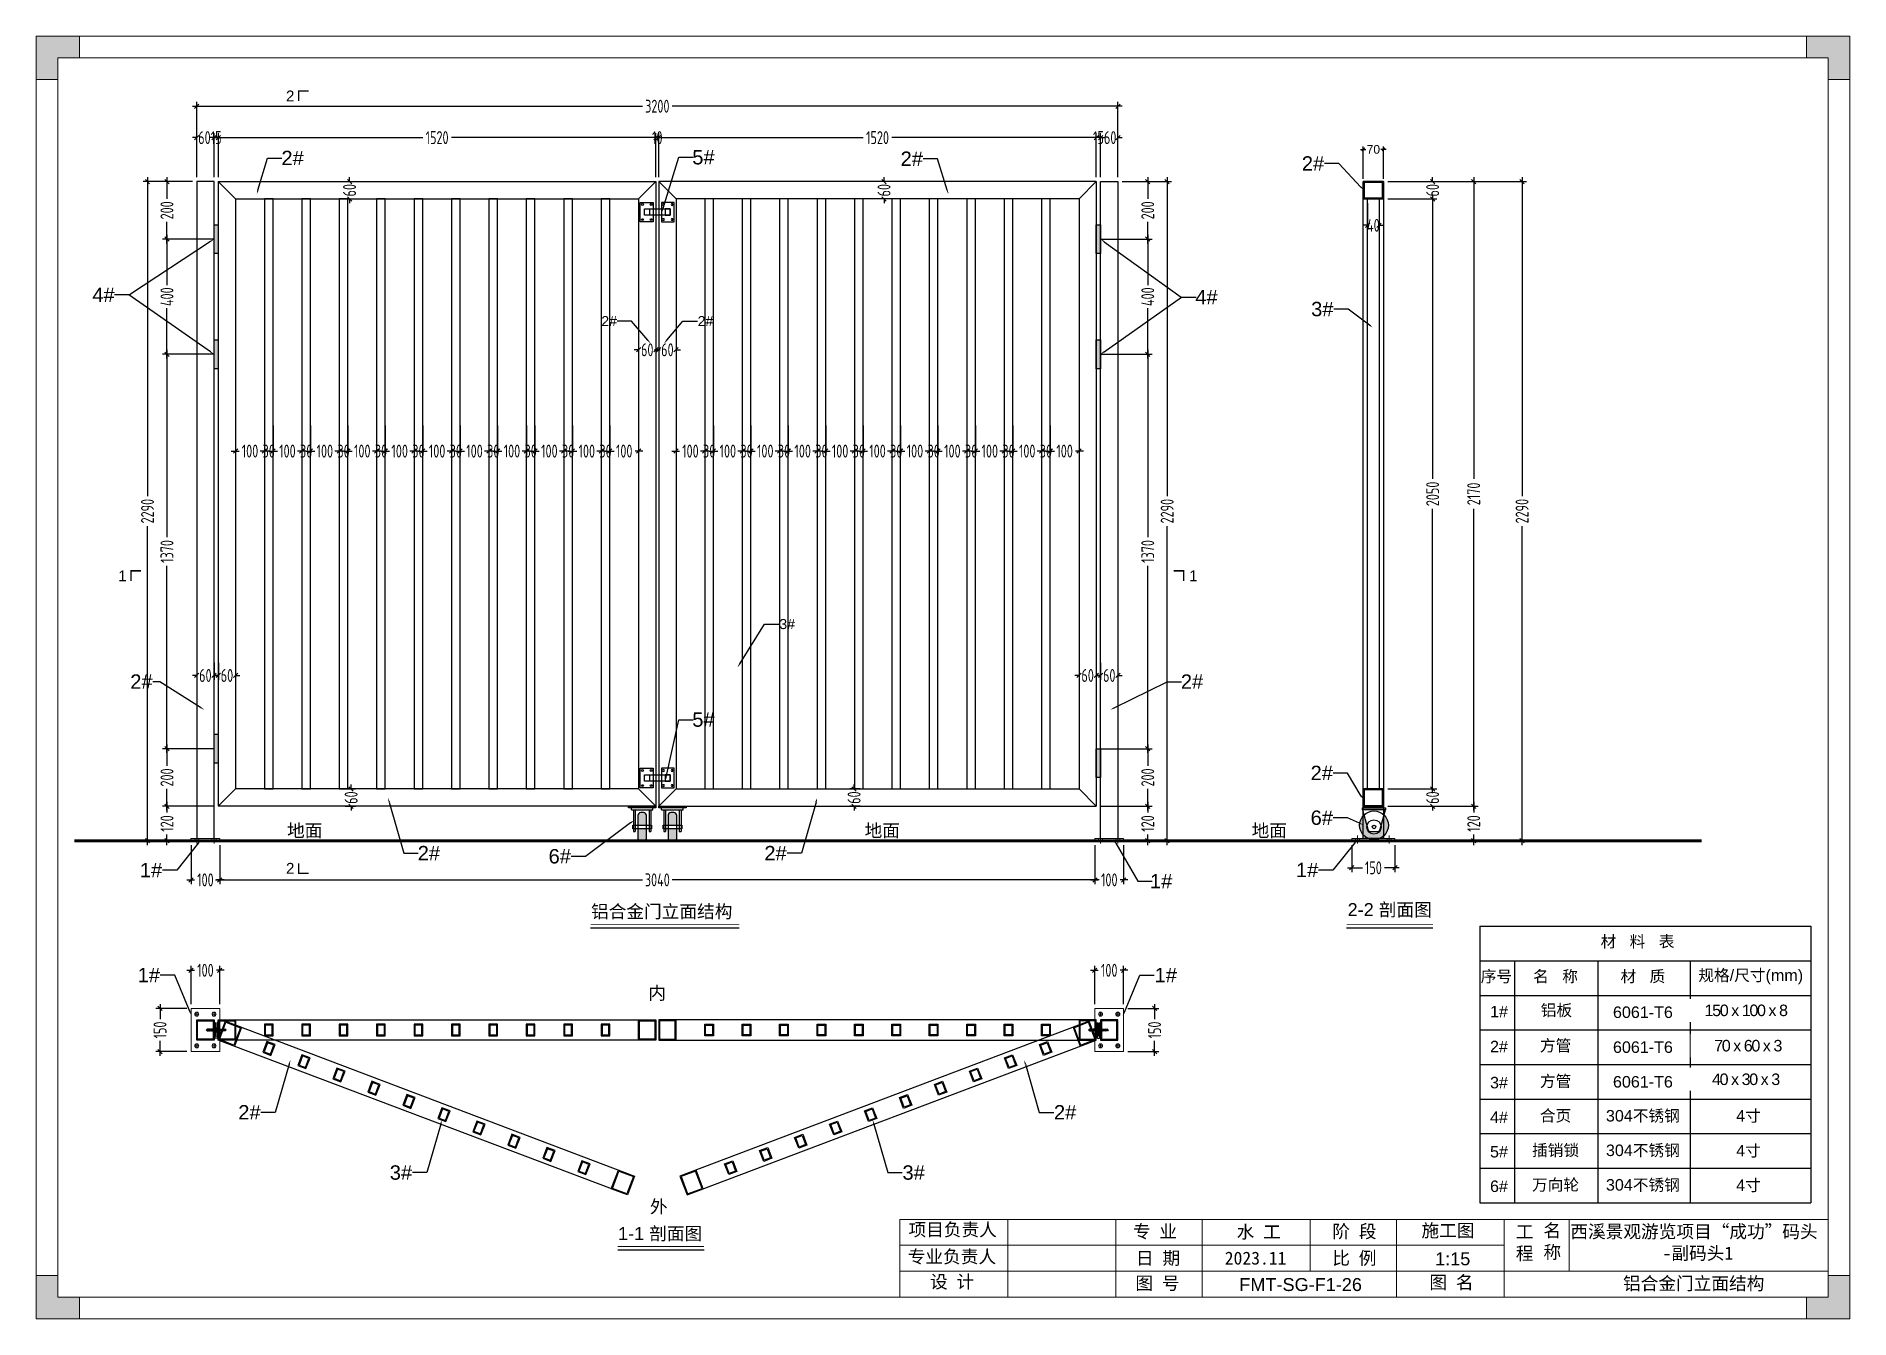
# Model space of a CAD drawing. Header units: millimetres. Extents: x 136606 to 1229059, y 82794 to 127566.
# Drawn here: x 963961 to 970261, y 122885 to 127340 of the extents above; entities that cross this region are included whole.
import ezdxf
from ezdxf import colors
from ezdxf.entities.mleader import LeaderData, LeaderLine
from ezdxf.math import Vec2, Vec3

# ---------------------------------------------------------------- set-up
doc = ezdxf.new("R2010")
doc.units = ezdxf.units.MM
doc.linetypes.add('CENTER2', pattern=[28.575, 19.05, -3.175, 3.175, -3.175])
doc.linetypes.add('HIDDEN', pattern=[9.525, 6.35, -3.175])
for name, color, linetype in [('00打印图框', 255, 'Continuous'), ('Frame and TB', 7, 'Continuous'), ('STEEL', 34, 'Continuous'), ('方管', 100, 'Continuous'), ('标注', 9, 'Continuous'), ('铝通', 4, 'Continuous')]:
    doc.layers.add(name, color=color, linetype=linetype)
for name, color, linetype, lineweight in [('加强板', 140, 'Continuous', 18), ('图框', 7, 'Continuous', 13), ('文本', 3, 'Continuous', 13), ('虚线', 1, 'CENTER2', 0)]:
    doc.layers.add(name, color=color, linetype=linetype, lineweight=lineweight)
doc.styles.add('Arial', font='arial.ttf')
doc.styles.add('hztxt', font='ros1.shx', dxfattribs={"width": 0.8, "bigfont": 'hztxt.shx'})
doc.styles.get("Standard").update_dxf_attribs({"font": 'arial.ttf'})
doc.dimstyles.new('DIM-12', dxfattribs={"dimscale": 10, "dimtxt": 3, "dimasz": 1, "dimexe": 1, "dimexo": 1, "dimgap": 0.5, "dimtad": 0, "dimdec": 1, "dimrnd": 0.0005, "dimzin": 9, "dimdsep": 46, "dimtxsty": 'Arial', "dimblk": 'OBLIQUE', "dimcen": 0, "dimdle": 1, "dimclrd": 9, "dimclre": 9, "dimclrt": 2, "dimazin": 2, "dimtfac": 1, "dimtdec": 1, "dimtix": 1, "dimtofl": 0, "dimtmove": 2, "dimatfit": 3, "dimldrblk": 'OBLIQUE', "dimfxl": 1, "dimarcsym": 2})
doc.dimstyles.new('DIM-15', dxfattribs={"dimscale": 15, "dimtxt": 3, "dimasz": 1, "dimexe": 1, "dimexo": 1, "dimgap": 0.5, "dimtad": 0, "dimdec": 1, "dimrnd": 0.0005, "dimzin": 9, "dimdsep": 46, "dimtxsty": 'hztxt', "dimblk": 'OBLIQUE', "dimcen": 0, "dimdle": 1, "dimclrd": 9, "dimclre": 9, "dimclrt": 2, "dimazin": 2, "dimtfac": 1, "dimtdec": 1, "dimtix": 1, "dimtofl": 0, "dimtmove": 2, "dimatfit": 3, "dimfxl": 1, "dimarcsym": 2})
pattern_1 = [(45, (-2102152.59086, -187570.9175), (-0.49391408666, 0.49391408666), [0.508, -0.1905]), (135, (-2102152.59086, -187570.9175), (-0.49391408666, -0.49391408666), [0.508, -0.1905])]

msp = doc.modelspace()

# ---------------------------------------------------------------- texts
at = {"layer": '00打印图框', "color": 6, "style": 'Arial'}
for s, height, p in [('2', 37.5, (964828.8528, 127113.979)), ('1', 37.5, (964246.4469, 125446.9119)), ('1', 37.5, (967966.073, 125446.9119)), ('地面', 45, (964832.498, 124558.4024)), ('地面', 45, (966838.9432, 124558.4024)), ('地面', 45, (968183.4075, 124558.4024)), ('2', 37.5, (964828.8528, 124430.9697)), ('铝合金门立面结构', 45, (965888.6171, 124277.2813)), ('2-2 剖面图', 45, (968516.8296, 124283.65)), ('1-1 剖面图', 45, (965982.237, 123158.4268)), ('铝合金门立面结构', 45, (969473.6978, 122985.0844))]:
    msp.add_text(s, height=height, dxfattribs=at).set_placement(p)
at = {"layer": '00打印图框', "color": 6, "char_height": 45, "attachment_point": 1, "style": 'Arial'}
for s, width, gutter_width, heights, insert in [('1:15', 19.702496, 1.4062, [0], (968820.8711, 123115.6288)), ('{\\C256;FMT-SG-F1-26}', 69.470087, 0, [9.4744], (968140.6868, 123026.2382))]:
    msp.add_mtext_dynamic_manual_height_columns(s, width=width, gutter_width=gutter_width, heights=heights, dxfattribs=dict(at, insert=insert))
at = {"layer": 'Frame and TB', "char_height": 40, "attachment_point": 5, "style": 'Arial'}
for s, insert, width in [('材   料   表', (969524.0801, 124193.2364), 355.411184), ('序号', (969033.8832, 124072.271), 355.411184), ('名   称', (969239.1721, 124072.271), 355.411184), ('材   质', (969542.6334, 124072.271), 355.411184), ('规格/尺寸(mm)', (969917.248, 124072.271), 477.618307), ('1#', (969042.7658, 123951.7292), 355.411184), ('铝板', (969242.422, 123954.3199), 355.411184), ('6061-T6', (969542.7922, 123949.4538), 355.411184), ('方管', (969239.3308, 123831.7995), 355.411184), ('2#', (969042.7658, 123830.4899), 355.411184), ('6061-T6', (969542.7922, 123828.1634), 355.411184), ('方管', (969239.3308, 123708.1496), 355.411184), ('3#', (969042.7658, 123704.9497), 355.411184), ('6061-T6', (969542.7922, 123707.7968), 355.411184), ('4#', (969042.7658, 123584.9497), 355.411184), ('合页', (969239.3308, 123588.1496), 355.411184), ('304不锈钢', (969542.7922, 123587.7968), 355.411184), ('4寸', (969909.6084, 123587.7968), 355.411184), ('5#', (969042.7658, 123464.9497), 355.411184), ('{\\fSimSun|b0|i0|c134|p2;插销锁}', (969239.3308, 123468.1496), 355.411184), ('304不锈钢', (969542.7922, 123467.7968), 355.411184), ('4寸', (969909.6084, 123466.6982), 355.411184), ('6#', (969042.7658, 123344.918), 355.411184), ('{\\fSimSun|b0|i0|c134|p2;万向轮}', (969239.3308, 123348.1179), 355.411184), ('304不锈钢', (969542.7922, 123347.7651), 355.411184), ('4寸', (969909.6084, 123346.6665), 355.411184)]:
    msp.add_mtext(s, dxfattribs=dict(at, insert=insert, width=width))
at = {"layer": '文本', "color": 0, "linetype": 'ByBlock', "style": 'Arial'}
for s, p in [('内', (966087.2841, 123994.0927)), ('外', (966093.2696, 123251.9503))]:
    msp.add_text(s, height=45, dxfattribs=at).set_placement(p)

# ---------------------------------------------------------------- blocks, each defined once
blk = doc.blocks.new('_Oblique')
at = {"color": 0, "linetype": 'ByBlock', "lineweight": -2}
blk.add_line((-0.5, -0.5), (0.5, 0.5), dxfattribs=at)
blk = doc.blocks.new('*D1423')
at = {"layer": 'Defpoints', "color": 0, "transparency": 16777216}
for p in [(967718.8, 127097.1), (964518.8, 126835.3), (967718.8, 126835.3)]:
    blk.add_point(p, dxfattribs=at)
at = {"layer": '标注', "color": 9, "lineweight": -2, "transparency": 16777216}
for p, q in [((964503.8, 127097.1), (966066.9, 127097.1)), ((964518.8, 126850.3), (964518.8, 127112.1)), ((967733.8, 127097.1), (966170.7, 127097.1)), ((967718.8, 126850.3), (967718.8, 127112.1))]:
    blk.add_line(p, q, dxfattribs=at)
at = {"layer": '标注', "color": 9, "lineweight": -2, "transparency": 16777216, "xscale": 15, "yscale": 15, "zscale": 15, "rotation": 180}
blk.add_blockref('_Oblique', (964518.8, 127097.1), dxfattribs=at)
at = {"layer": '标注', "color": 9, "lineweight": -2, "transparency": 16777216, "xscale": 15, "yscale": 15, "zscale": 15}
blk.add_blockref('_Oblique', (967718.8, 127097.1), dxfattribs=at)
at = {"layer": '标注', "color": 2, "transparency": 16777216, "insert": (966118.8, 127097.1), "char_height": 45, "attachment_point": 5, "style": 'hztxt'}
blk.add_mtext('3200', dxfattribs=at)
blk = doc.blocks.new('*D1442')
at = {"layer": 'Defpoints', "color": 0, "transparency": 16777216}
for p in [(966113.8, 126988), (964593.8, 126835.3), (966113.8, 126835.3)]:
    blk.add_point(p, dxfattribs=at)
at = {"layer": '标注', "color": 9, "lineweight": -2, "transparency": 16777216}
for p, q in [((964578.8, 126988), (965303.7, 126988)), ((964593.8, 126850.3), (964593.8, 127003)), ((966128.8, 126988), (965403.9, 126988)), ((966113.8, 126850.3), (966113.8, 127003))]:
    blk.add_line(p, q, dxfattribs=at)
at = {"layer": '标注', "color": 9, "lineweight": -2, "transparency": 16777216, "xscale": 15, "yscale": 15, "zscale": 15, "rotation": 180}
blk.add_blockref('_Oblique', (964593.8, 126988), dxfattribs=at)
at = {"layer": '标注', "color": 9, "lineweight": -2, "transparency": 16777216, "xscale": 15, "yscale": 15, "zscale": 15}
blk.add_blockref('_Oblique', (966113.8, 126988), dxfattribs=at)
at = {"layer": '标注', "color": 2, "transparency": 16777216, "insert": (965353.8, 126988), "char_height": 45, "attachment_point": 5, "style": 'hztxt'}
blk.add_mtext('1520', dxfattribs=at)
blk = doc.blocks.new('ST6.3x25')
at = {"color": 2, "ltscale": 0.5}
for p, q in [((643664243.9, 352613823.5), (643664261.9, 352613823.5)), ((643664243.9, 352613823.5), (643664243.9, 352613822.4)), ((643664243.9, 352613822.4), (643664261.9, 352613822.4)), ((643664243.9, 352613822.4), (643664249.8, 352613818.6)), ((643664257.4, 352613817.7), (643664248.4, 352613815.8)), ((643664248.4, 352613815.8), (643664249.8, 352613815.5)), ((643664257.4, 352613813.9), (643664248.4, 352613812)), ((643664248.4, 352613812), (643664249.8, 352613811.7)), ((643664257.4, 352613810.1), (643664248.4, 352613808.2)), ((643664248.4, 352613808.2), (643664249.8, 352613807.9)), ((643664257.4, 352613806.3), (643664248.4, 352613804.4)), ((643664248.4, 352613804.4), (643664249.8, 352613804.1)), ((643664257.4, 352613802.4), (643664248.4, 352613800.5)), ((643664248.4, 352613800.5), (643664249.8, 352613800.2)), ((643664257.4, 352613799.8), (643664248.4, 352613797.9)), ((643664249.8, 352613818.6), (643664256.1, 352613818.6)), ((643664249.8, 352613818.6), (643664249.8, 352613817.3)), ((643664249.8, 352613815.5), (643664249.8, 352613813.8)), ((643664249.8, 352613811.7), (643664249.8, 352613809.9)), ((643664249.8, 352613807.9), (643664249.8, 352613806.1)), ((643664249.8, 352613804.1), (643664249.8, 352613802.3)), ((643664249.8, 352613800.2), (643664249.8, 352613798.5)), ((643664254.8, 352613815.3), (643664251.4, 352613814.5)), ((643664254.8, 352613811.4), (643664251.4, 352613810.7)), ((643664254.8, 352613807.6), (643664251.4, 352613806.9)), ((643664254.8, 352613803.8), (643664251.4, 352613803.1)), ((643664254.8, 352613800), (643664251.4, 352613799.2)), ((643664251.6, 352613823.5), (643664251.6, 352613822.4)), ((643664254.3, 352613823.5), (643664254.3, 352613822.4)), ((643664261.9, 352613822.4), (643664256.1, 352613818.6)), ((643664256.1, 352613818), (643664256.1, 352613818.5)), ((643664256.1, 352613818), (643664257.4, 352613817.7)), ((643664256.1, 352613814.2), (643664256.1, 352613815.5)), ((643664256.1, 352613814.2), (643664257.4, 352613813.9)), ((643664256.1, 352613810.4), (643664256.1, 352613811.7)), ((643664256.1, 352613810.4), (643664257.4, 352613810.1)), ((643664256.1, 352613806.6), (643664256.1, 352613807.9)), ((643664256.1, 352613806.6), (643664257.4, 352613806.3)), ((643664256.1, 352613802.7), (643664256.1, 352613804.1)), ((643664256.1, 352613802.7), (643664257.4, 352613802.4)), ((643664256.1, 352613800.1), (643664256.1, 352613801.4)), ((643664256.1, 352613800.1), (643664257.4, 352613799.8)), ((643664256.1, 352613793.1), (643664256.1, 352613798.3)), ((643664261.9, 352613823.5), (643664261.9, 352613822.4)), ((643664248.4, 352613797.9), (643664249.8, 352613797.6)), ((643664249.8, 352613797.6), (643664249.8, 352613793.1)), ((643664249.8, 352613793.1), (643664253.9, 352613797.3)), ((643664252.9, 352613790.1), (643664249.8, 352613793.1)), ((643664252.9, 352613790.1), (643664256.1, 352613793.1)), ((643664253.6, 352613791), (643664254.9, 352613796.6))]:
    blk.add_line(p, q, dxfattribs=at)
blk.add_arc((643664254.3, 352613796.7), 0.675, 346.93348, 129.61111, dxfattribs=at)
blk = doc.blocks.new('HY')
at = {"layer": 'STEEL'}
h = blk.add_hatch(color=3, dxfattribs=at)
h.dxf.hatch_style = 1
h.paths.add_polyline_path([(643664339.7, 352613732.6), (643664319, 352613732.6), (643664323.7, 352613729.6), (643664335.1, 352613729.6, -0.298217)])
h.paths.add_polyline_path([(643664319, 352613732.6), (643664310.3, 352613732.6), (643664305.7, 352613729.6), (643664323.7, 352613729.6)])
h.paths.add_polyline_path([(643664310.3, 352613732.6), (643664289.7, 352613732.6), (643664289.7, 352613729.6), (643664305.7, 352613729.6)])
h.paths.add_polyline_path([(643664305.7, 352613725.6), (643664289.7, 352613725.6), (643664289.7, 352613722.6), (643664310.3, 352613722.6)])
h.paths.add_polyline_path([(643664323.7, 352613725.6), (643664305.7, 352613725.6), (643664310.3, 352613722.6), (643664319, 352613722.6)])
h.paths.add_polyline_path([(643664335.1, 352613725.6), (643664323.7, 352613725.6), (643664319, 352613722.6), (643664339.7, 352613722.6, -0.298217)])
at = {"layer": 'STEEL', "color": 3}
for points in [[(643664339.7, 352613732.6), (643664289.7, 352613732.6), (643664289.7, 352613729.6), (643664335.1, 352613729.6)], [(643664335.1, 352613725.6), (643664289.7, 352613725.6), (643664289.7, 352613722.6), (643664339.7, 352613722.6)]]:
    blk.add_lwpolyline(points, dxfattribs=at)
blk.add_circle((643664339.7, 352613727.6), 5, dxfattribs=at)
at = {"xscale": -1, "rotation": 180}
blk.add_blockref('ST6.3x25', (61.8, 705227552), dxfattribs=at)
blk.add_blockref('ST6.3x25', (61.8, -96.8))
blk = doc.blocks.new('*D1424')
at = {"layer": 'Defpoints', "color": 0, "transparency": 16777216}
for p in [(964578.8, 126988), (964578.8, 126835.3), (964593.8, 126835.3)]:
    blk.add_point(p, dxfattribs=at)
at = {"layer": '方管', "color": 9, "lineweight": -2, "transparency": 16777216}
for p, q in [((964578.8, 126988), (964563.8, 126988)), ((964578.8, 126850.3), (964578.8, 127003)), ((964593.8, 126850.3), (964593.8, 127003)), ((964593.8, 126988), (964608.8, 126988))]:
    blk.add_line(p, q, dxfattribs=at)
at = {"layer": '方管', "color": 9, "lineweight": -2, "transparency": 16777216, "xscale": 15, "yscale": 15, "zscale": 15}
blk.add_blockref('_Oblique', (964578.8, 126988), dxfattribs=at)
at = {"layer": '方管', "color": 9, "lineweight": -2, "transparency": 16777216, "xscale": 15, "yscale": 15, "zscale": 15, "rotation": 180}
blk.add_blockref('_Oblique', (964593.8, 126988), dxfattribs=at)
at = {"layer": '方管', "color": 2, "transparency": 16777216, "insert": (964586.3, 126988), "char_height": 45, "attachment_point": 5, "style": 'hztxt'}
blk.add_mtext('15', dxfattribs=at)
blk = doc.blocks.new('*D1406')
at = {"layer": 'Defpoints', "color": 0, "transparency": 16777216}
for p in [(964518.8, 126988), (964518.8, 126835.3), (964578.8, 126835.3)]:
    blk.add_point(p, dxfattribs=at)
at = {"layer": '方管', "color": 9, "lineweight": -2, "transparency": 16777216}
for p, q in [((964518.8, 126988), (964503.8, 126988)), ((964518.8, 126850.3), (964518.8, 127003)), ((964578.8, 126850.3), (964578.8, 127003)), ((964578.8, 126988), (964593.8, 126988))]:
    blk.add_line(p, q, dxfattribs=at)
at = {"layer": '方管', "color": 9, "lineweight": -2, "transparency": 16777216, "xscale": 15, "yscale": 15, "zscale": 15}
blk.add_blockref('_Oblique', (964518.8, 126988), dxfattribs=at)
at = {"layer": '方管', "color": 9, "lineweight": -2, "transparency": 16777216, "xscale": 15, "yscale": 15, "zscale": 15, "rotation": 180}
blk.add_blockref('_Oblique', (964578.8, 126988), dxfattribs=at)
at = {"layer": '方管', "color": 2, "transparency": 16777216, "insert": (964545.5, 126988), "char_height": 45, "attachment_point": 5, "style": 'hztxt'}
blk.add_mtext('60', dxfattribs=at)
blk = doc.blocks.new('*D1435')
at = {"layer": 'Defpoints', "color": 0, "transparency": 16777216}
for p in [(966123.8, 126988), (966123.8, 126835.3), (967643.8, 126835.3)]:
    blk.add_point(p, dxfattribs=at)
at = {"layer": '标注', "color": 9, "lineweight": -2, "transparency": 16777216}
for p, q in [((966108.8, 126988), (966833.7, 126988)), ((966123.8, 126850.3), (966123.8, 127003)), ((967658.8, 126988), (966933.9, 126988)), ((967643.8, 126850.3), (967643.8, 127003))]:
    blk.add_line(p, q, dxfattribs=at)
at = {"layer": '标注', "color": 9, "lineweight": -2, "transparency": 16777216, "xscale": 15, "yscale": 15, "zscale": 15, "rotation": 180}
blk.add_blockref('_Oblique', (966123.8, 126988), dxfattribs=at)
at = {"layer": '标注', "color": 9, "lineweight": -2, "transparency": 16777216, "xscale": 15, "yscale": 15, "zscale": 15}
blk.add_blockref('_Oblique', (967643.8, 126988), dxfattribs=at)
at = {"layer": '标注', "color": 2, "transparency": 16777216, "insert": (966883.8, 126988), "char_height": 45, "attachment_point": 5, "style": 'hztxt'}
blk.add_mtext('1520', dxfattribs=at)
blk = doc.blocks.new('*D1407')
at = {"layer": 'Defpoints', "color": 0, "transparency": 16777216}
for p in [(967658.8, 126988), (967643.8, 126835.3), (967658.8, 126835.3)]:
    blk.add_point(p, dxfattribs=at)
at = {"layer": '标注', "color": 9, "lineweight": -2, "transparency": 16777216}
for p, q in [((967643.8, 126988), (967628.8, 126988)), ((967643.8, 126850.3), (967643.8, 127003)), ((967658.8, 126850.3), (967658.8, 127003)), ((967658.8, 126988), (967673.8, 126988))]:
    blk.add_line(p, q, dxfattribs=at)
at = {"layer": '标注', "color": 9, "lineweight": -2, "transparency": 16777216, "xscale": 15, "yscale": 15, "zscale": 15}
blk.add_blockref('_Oblique', (967643.8, 126988), dxfattribs=at)
at = {"layer": '标注', "color": 9, "lineweight": -2, "transparency": 16777216, "xscale": 15, "yscale": 15, "zscale": 15, "rotation": 180}
blk.add_blockref('_Oblique', (967658.8, 126988), dxfattribs=at)
at = {"layer": '标注', "color": 2, "transparency": 16777216, "insert": (967651.3, 126988), "char_height": 45, "attachment_point": 5, "style": 'hztxt'}
blk.add_mtext('15', dxfattribs=at)
blk = doc.blocks.new('*D1408')
at = {"layer": 'Defpoints', "color": 0, "transparency": 16777216}
for p in [(967718.8, 126988), (967658.8, 126835.3), (967718.8, 126835.3)]:
    blk.add_point(p, dxfattribs=at)
at = {"layer": '标注', "color": 9, "lineweight": -2, "transparency": 16777216}
for p, q in [((967658.8, 126988), (967643.8, 126988)), ((967658.8, 126850.3), (967658.8, 127003)), ((967718.8, 126850.3), (967718.8, 127003)), ((967718.8, 126988), (967733.8, 126988))]:
    blk.add_line(p, q, dxfattribs=at)
at = {"layer": '标注', "color": 9, "lineweight": -2, "transparency": 16777216, "xscale": 15, "yscale": 15, "zscale": 15}
blk.add_blockref('_Oblique', (967658.8, 126988), dxfattribs=at)
at = {"layer": '标注', "color": 9, "lineweight": -2, "transparency": 16777216, "xscale": 15, "yscale": 15, "zscale": 15, "rotation": 180}
blk.add_blockref('_Oblique', (967718.8, 126988), dxfattribs=at)
at = {"layer": '标注', "color": 2, "transparency": 16777216, "insert": (967692, 126988), "char_height": 45, "attachment_point": 5, "style": 'hztxt'}
blk.add_mtext('60', dxfattribs=at)
blk = doc.blocks.new('*D1409')
at = {"layer": 'Defpoints', "color": 0, "transparency": 16777216}
for p in [(966113.8, 126988), (966113.8, 126835.3), (966123.8, 126835.3)]:
    blk.add_point(p, dxfattribs=at)
at = {"layer": '标注', "color": 9, "lineweight": -2, "transparency": 16777216}
for p, q in [((966113.8, 126988), (966098.8, 126988)), ((966113.8, 126850.3), (966113.8, 127003)), ((966123.8, 126850.3), (966123.8, 127003)), ((966123.8, 126988), (966138.8, 126988))]:
    blk.add_line(p, q, dxfattribs=at)
at = {"layer": '标注', "color": 9, "lineweight": -2, "transparency": 16777216, "xscale": 15, "yscale": 15, "zscale": 15}
blk.add_blockref('_Oblique', (966113.8, 126988), dxfattribs=at)
at = {"layer": '标注', "color": 9, "lineweight": -2, "transparency": 16777216, "xscale": 15, "yscale": 15, "zscale": 15, "rotation": 180}
blk.add_blockref('_Oblique', (966123.8, 126988), dxfattribs=at)
at = {"layer": '标注', "color": 2, "transparency": 16777216, "insert": (966118.8, 126988), "char_height": 45, "attachment_point": 5, "style": 'hztxt'}
blk.add_mtext('10', dxfattribs=at)
blk = doc.blocks.new('*U1319')
at = {"color": 6, "elevation": 0}
for points in [[(22.5, -33.7), (-22.5, -33.7), (-22.5, 33.7), (22.5, 33.7)], [(-7.9, 11.2), (8.9, 11.2), (8.9, -11.2), (-7.9, -11.2)]]:
    blk.add_lwpolyline(points, close=True, dxfattribs=at)
at = {"color": 6}
for centre in [(-15, 26.2, 0), (15, 26.2), (-15, -26.2, 0), (15, -26.2)]:
    blk.add_circle(centre, 3, dxfattribs=at)
blk = doc.blocks.new('*U1320')
at = {"layer": '方管', "color": 0, "linetype": 'ByBlock', "lineweight": -2, "transparency": 16777216}
blk.add_blockref('*U1319', (0, 0), dxfattribs=at)
blk = doc.blocks.new('*D1410')
at = {"layer": 'Defpoints', "color": 0, "transparency": 16777216}
for p in [(964518.8, 126835.3), (964347.7, 124545.3), (964518.8, 124545.3)]:
    blk.add_point(p, dxfattribs=at)
at = {"layer": '标注', "color": 9, "lineweight": -2, "transparency": 16777216}
for p, q in [((964503.8, 126835.3), (964332.7, 126835.3)), ((964347.7, 126850.3), (964347.7, 125742.2)), ((964347.7, 124530.3), (964347.7, 125638.4)), ((964503.8, 124545.3), (964332.7, 124545.3))]:
    blk.add_line(p, q, dxfattribs=at)
at = {"layer": '标注', "color": 9, "lineweight": -2, "transparency": 16777216, "xscale": 15, "yscale": 15, "zscale": 15}
for p, rotation in [((964347.7, 126835.3), 90), ((964347.7, 124545.3), 270)]:
    blk.add_blockref('_Oblique', p, dxfattribs=dict(at, rotation=rotation))
at = {"layer": '标注', "color": 2, "transparency": 16777216, "insert": (964347.7, 125690.3), "char_height": 45, "attachment_point": 5, "rotation": 90, "style": 'hztxt'}
blk.add_mtext('2290', dxfattribs=at)
blk = doc.blocks.new('*D1411')
at = {"layer": 'Defpoints', "color": 0, "transparency": 16777216}
for p in [(964498.9, 123963.1), (964391.3, 123813.1), (964498.9, 123813.1)]:
    blk.add_point(p, dxfattribs=at)
at = {"layer": '标注', "color": 9, "lineweight": -2, "transparency": 16777216}
for p, q in [((964483.9, 123963.1), (964376.3, 123963.1)), ((964391.3, 123978.1), (964391.3, 123926.2)), ((964483.9, 123813.1), (964376.3, 123813.1)), ((964391.3, 123798.1), (964391.3, 123850))]:
    blk.add_line(p, q, dxfattribs=at)
at = {"layer": '标注', "color": 9, "lineweight": -2, "transparency": 16777216, "xscale": 15, "yscale": 15, "zscale": 15}
for p, rotation in [((964391.3, 123963.1), 90), ((964391.3, 123813.1), 270)]:
    blk.add_blockref('_Oblique', p, dxfattribs=dict(at, rotation=rotation))
at = {"layer": '标注', "color": 2, "transparency": 16777216, "insert": (964391.3, 123888.1), "char_height": 45, "attachment_point": 5, "rotation": 90, "style": 'hztxt'}
blk.add_mtext('150', dxfattribs=at)
blk = doc.blocks.new('*D1412')
at = {"layer": 'Defpoints', "color": 0, "transparency": 16777216}
for p in [(964498.9, 124545.3), (964598.9, 124545.3), (964598.9, 124409.5)]:
    blk.add_point(p, dxfattribs=at)
at = {"layer": '标注', "color": 9, "lineweight": -2, "transparency": 16777216}
for p, q in [((964498.9, 124530.3), (964498.9, 124394.5)), ((964598.9, 124530.3), (964598.9, 124394.5)), ((964483.9, 124409.5), (964510.8, 124409.5)), ((964613.9, 124409.5), (964587, 124409.5))]:
    blk.add_line(p, q, dxfattribs=at)
at = {"layer": '标注', "color": 9, "lineweight": -2, "transparency": 16777216, "xscale": 15, "yscale": 15, "zscale": 15, "rotation": 180}
blk.add_blockref('_Oblique', (964498.9, 124409.5), dxfattribs=at)
at = {"layer": '标注', "color": 9, "lineweight": -2, "transparency": 16777216, "xscale": 15, "yscale": 15, "zscale": 15}
blk.add_blockref('_Oblique', (964598.9, 124409.5), dxfattribs=at)
at = {"layer": '标注', "color": 2, "transparency": 16777216, "insert": (964548.9, 124409.5), "char_height": 45, "attachment_point": 5, "style": 'hztxt'}
blk.add_mtext('100', dxfattribs=at)
blk = doc.blocks.new('*D1413')
at = {"layer": 'Defpoints', "color": 0, "transparency": 16777216}
for p in [(964598.9, 124545.3), (967638.9, 124545.3), (967638.9, 124409.5)]:
    blk.add_point(p, dxfattribs=at)
at = {"layer": '标注', "color": 9, "lineweight": -2, "transparency": 16777216}
for p, q in [((964598.9, 124530.3), (964598.9, 124394.5)), ((967638.9, 124530.3), (967638.9, 124394.5)), ((964583.9, 124409.5), (966067, 124409.5)), ((967653.9, 124409.5), (966170.8, 124409.5))]:
    blk.add_line(p, q, dxfattribs=at)
at = {"layer": '标注', "color": 9, "lineweight": -2, "transparency": 16777216, "xscale": 15, "yscale": 15, "zscale": 15, "rotation": 180}
blk.add_blockref('_Oblique', (964598.9, 124409.5), dxfattribs=at)
at = {"layer": '标注', "color": 9, "lineweight": -2, "transparency": 16777216, "xscale": 15, "yscale": 15, "zscale": 15}
blk.add_blockref('_Oblique', (967638.9, 124409.5), dxfattribs=at)
at = {"layer": '标注', "color": 2, "transparency": 16777216, "insert": (966118.9, 124409.5), "char_height": 45, "attachment_point": 5, "style": 'hztxt'}
blk.add_mtext('3040', dxfattribs=at)
blk = doc.blocks.new('*D1414')
at = {"layer": 'Defpoints', "color": 0, "transparency": 16777216}
for p in [(967638.9, 124545.3), (967738.9, 124545.3), (967738.9, 124409.5)]:
    blk.add_point(p, dxfattribs=at)
at = {"layer": '标注', "color": 9, "lineweight": -2, "transparency": 16777216}
for p, q in [((967638.9, 124530.3), (967638.9, 124394.5)), ((967738.9, 124530.3), (967738.9, 124394.5)), ((967623.9, 124409.5), (967650.8, 124409.5)), ((967753.9, 124409.5), (967727, 124409.5))]:
    blk.add_line(p, q, dxfattribs=at)
at = {"layer": '标注', "color": 9, "lineweight": -2, "transparency": 16777216, "xscale": 15, "yscale": 15, "zscale": 15, "rotation": 180}
blk.add_blockref('_Oblique', (967638.9, 124409.5), dxfattribs=at)
at = {"layer": '标注', "color": 9, "lineweight": -2, "transparency": 16777216, "xscale": 15, "yscale": 15, "zscale": 15}
blk.add_blockref('_Oblique', (967738.9, 124409.5), dxfattribs=at)
at = {"layer": '标注', "color": 2, "transparency": 16777216, "insert": (967688.9, 124409.5), "char_height": 45, "attachment_point": 5, "style": 'hztxt'}
blk.add_mtext('100', dxfattribs=at)
blk = doc.blocks.new('*D1415')
at = {"layer": 'Defpoints', "color": 0, "transparency": 16777216}
for p in [(964598.9, 124095.4), (964498.9, 123963.1), (964598.9, 123963.1)]:
    blk.add_point(p, dxfattribs=at)
at = {"layer": '标注', "color": 9, "lineweight": -2, "transparency": 16777216}
for p, q in [((964498.9, 123978.1), (964498.9, 124110.4)), ((964598.9, 123978.1), (964598.9, 124110.4)), ((964483.9, 124095.4), (964510.8, 124095.4)), ((964613.9, 124095.4), (964587, 124095.4))]:
    blk.add_line(p, q, dxfattribs=at)
at = {"layer": '标注', "color": 9, "lineweight": -2, "transparency": 16777216, "xscale": 15, "yscale": 15, "zscale": 15, "rotation": 180}
blk.add_blockref('_Oblique', (964498.9, 124095.4), dxfattribs=at)
at = {"layer": '标注', "color": 9, "lineweight": -2, "transparency": 16777216, "xscale": 15, "yscale": 15, "zscale": 15}
blk.add_blockref('_Oblique', (964598.9, 124095.4), dxfattribs=at)
at = {"layer": '标注', "color": 2, "transparency": 16777216, "insert": (964548.9, 124095.4), "char_height": 45, "attachment_point": 5, "style": 'hztxt'}
blk.add_mtext('100', dxfattribs=at)
blk = doc.blocks.new('*D1416')
at = {"color": 9, "lineweight": -2, "transparency": 16777216}
for p, q in [((968954.9, 124680.3), (968954.9, 124643.4)), ((968752.8, 124665.3), (968969.9, 124665.3)), ((968954.9, 124530.3), (968954.9, 124567.2)), ((968792.8, 124545.3), (968969.9, 124545.3))]:
    blk.add_line(p, q, dxfattribs=at)
at = {"layer": 'Defpoints', "color": 0, "transparency": 16777216}
for p in [(968737.8, 124665.3), (968954.9, 124665.3), (968777.8, 124545.3)]:
    blk.add_point(p, dxfattribs=at)
at = {"color": 9, "lineweight": -2, "transparency": 16777216, "xscale": 15, "yscale": 15, "zscale": 15}
for p, rotation in [((968954.9, 124665.3), 90), ((968954.9, 124545.3), 270)]:
    blk.add_blockref('_Oblique', p, dxfattribs=dict(at, rotation=rotation))
at = {"color": 2, "transparency": 16777216, "insert": (968954.9, 124605.3), "char_height": 45, "attachment_point": 5, "rotation": 90, "style": 'hztxt'}
blk.add_mtext('120', dxfattribs=at)
blk = doc.blocks.new('*U1329')
at = {"layer": '加强板'}
blk.add_lwpolyline([(75, -4), (-75, -4), (-75, 4), (75, 4), (75, -4)], dxfattribs=at)
at = {"layer": '虚线', "color": 1, "linetype": 'HIDDEN', "ltscale": 10}
for points in [[(-62, 4), (-62, -4)], [(-55, 14), (-55, -14)], [(-48, 4), (-48, -4)], [(48, 4), (48, -4)], [(55, 14), (55, -14)], [(62, 4), (62, -4)]]:
    blk.add_lwpolyline(points, dxfattribs=at)
blk = doc.blocks.new('*U1330')
at = {"layer": '方管', "color": 0, "linetype": 'ByBlock', "lineweight": -2, "transparency": 16777216}
blk.add_blockref('*U1329', (0, 0), dxfattribs=at)
blk = doc.blocks.new('*D1436')
at = {"color": 9, "lineweight": -2, "transparency": 16777216}
for p, q in [((968656.4, 126835.3), (969138, 126835.3)), ((969123, 126850.3), (969123, 125742.2)), ((969123, 124530.3), (969123, 125638.4)), ((968696.4, 124545.3), (969138, 124545.3))]:
    blk.add_line(p, q, dxfattribs=at)
at = {"layer": 'Defpoints', "color": 0, "transparency": 16777216}
for p in [(968641.4, 126835.3), (969123, 126835.3), (968681.4, 124545.3)]:
    blk.add_point(p, dxfattribs=at)
at = {"color": 9, "lineweight": -2, "transparency": 16777216, "xscale": 15, "yscale": 15, "zscale": 15}
for p, rotation in [((969123, 126835.3), 90), ((969123, 124545.3), 270)]:
    blk.add_blockref('_Oblique', p, dxfattribs=dict(at, rotation=rotation))
at = {"color": 2, "transparency": 16777216, "insert": (969123, 125690.3), "char_height": 45, "attachment_point": 5, "rotation": 90, "style": 'hztxt'}
blk.add_mtext('2290', dxfattribs=at)
blk = doc.blocks.new('*D1437')
at = {"color": 9, "lineweight": -2, "transparency": 16777216}
for p, q in [((968812.3, 124725.3), (968812.3, 124740.3)), ((968656.4, 124725.3), (968827.3, 124725.3)), ((968656.4, 124665.3), (968827.3, 124665.3)), ((968812.3, 124665.3), (968812.3, 124650.3))]:
    blk.add_line(p, q, dxfattribs=at)
at = {"layer": 'Defpoints', "color": 0, "transparency": 16777216}
for p in [(968641.4, 124725.3), (968812.3, 124725.3), (968641.4, 124665.3)]:
    blk.add_point(p, dxfattribs=at)
at = {"color": 9, "lineweight": -2, "transparency": 16777216, "xscale": 15, "yscale": 15, "zscale": 15}
for p, rotation in [((968812.3, 124725.3), 270), ((968812.3, 124665.3), 90)]:
    blk.add_blockref('_Oblique', p, dxfattribs=dict(at, rotation=rotation))
at = {"color": 2, "transparency": 16777216, "insert": (968812.3, 124695.3), "char_height": 45, "attachment_point": 5, "rotation": 90, "style": 'hztxt'}
blk.add_mtext('60', dxfattribs=at)
blk = doc.blocks.new('*D1438')
at = {"color": 9, "lineweight": -2, "transparency": 16777216}
for p, q in [((968656.4, 126775.3), (968827.3, 126775.3)), ((968812.3, 126790.3), (968812.3, 125802.2)), ((968812.3, 124710.3), (968812.3, 125698.4)), ((968656.4, 124725.3), (968827.3, 124725.3))]:
    blk.add_line(p, q, dxfattribs=at)
at = {"layer": 'Defpoints', "color": 0, "transparency": 16777216}
for p in [(968641.4, 126775.3), (968812.3, 126775.3), (968641.4, 124725.3)]:
    blk.add_point(p, dxfattribs=at)
at = {"color": 9, "lineweight": -2, "transparency": 16777216, "xscale": 15, "yscale": 15, "zscale": 15}
for p, rotation in [((968812.3, 126775.3), 90), ((968812.3, 124725.3), 270)]:
    blk.add_blockref('_Oblique', p, dxfattribs=dict(at, rotation=rotation))
at = {"color": 2, "transparency": 16777216, "insert": (968812.3, 125750.3), "char_height": 45, "attachment_point": 5, "rotation": 90, "style": 'hztxt'}
blk.add_mtext('2050', dxfattribs=at)
blk = doc.blocks.new('*D1417')
at = {"layer": 'Defpoints', "color": 0, "transparency": 16777216}
for p in [(968641.4, 126835.3), (968812.3, 126835.3), (968641.4, 126775.3)]:
    blk.add_point(p, dxfattribs=at)
at = {"layer": '标注', "color": 9, "lineweight": -2, "transparency": 16777216}
for p, q in [((968656.4, 126835.3), (968827.3, 126835.3)), ((968812.3, 126835.3), (968812.3, 126850.3)), ((968656.4, 126775.3), (968827.3, 126775.3)), ((968812.3, 126775.3), (968812.3, 126760.3))]:
    blk.add_line(p, q, dxfattribs=at)
at = {"layer": '标注', "color": 9, "lineweight": -2, "transparency": 16777216, "xscale": 15, "yscale": 15, "zscale": 15}
for p, rotation in [((968812.3, 126835.3), 270), ((968812.3, 126775.3), 90)]:
    blk.add_blockref('_Oblique', p, dxfattribs=dict(at, rotation=rotation))
at = {"layer": '标注', "color": 2, "transparency": 16777216, "insert": (968812.3, 126805.3), "char_height": 45, "attachment_point": 5, "rotation": 90, "style": 'hztxt'}
blk.add_mtext('60', dxfattribs=at)
blk = doc.blocks.new('*D1439')
at = {"layer": 'Defpoints', "color": 0, "transparency": 16777216}
for p in [(968571.4, 126947), (968571.4, 126835.3), (968641.4, 126835.3)]:
    blk.add_point(p, dxfattribs=at)
at = {"layer": '方管', "color": 9, "lineweight": -2, "transparency": 16777216}
for p, q in [((968561.4, 126947), (968580.1, 126947)), ((968571.4, 126845.3), (968571.4, 126957)), ((968651.4, 126947), (968632.8, 126947)), ((968641.4, 126845.3), (968641.4, 126957))]:
    blk.add_line(p, q, dxfattribs=at)
at = {"layer": '方管', "color": 9, "lineweight": -2, "transparency": 16777216, "xscale": 10, "yscale": 10, "zscale": 10, "rotation": 180}
blk.add_blockref('_Oblique', (968571.4, 126947), dxfattribs=at)
at = {"layer": '方管', "color": 9, "lineweight": -2, "transparency": 16777216, "xscale": 10, "yscale": 10, "zscale": 10}
blk.add_blockref('_Oblique', (968641.4, 126947), dxfattribs=at)
at = {"layer": '方管', "color": 2, "transparency": 16777216, "insert": (968606.4, 126947), "char_height": 30, "attachment_point": 5, "style": 'Arial'}
blk.add_mtext('70', dxfattribs=at)
blk = doc.blocks.new('*D1440')
at = {"layer": 'Defpoints', "color": 0, "transparency": 16777216}
for p in [(968586.4, 126775.3), (968626.4, 126775.3), (968626.4, 126683.3)]:
    blk.add_point(p, dxfattribs=at)
at = {"layer": '标注', "color": 9, "lineweight": -2, "transparency": 16777216}
for p, q in [((968586.4, 126760.3), (968586.4, 126668.3)), ((968626.4, 126760.3), (968626.4, 126668.3)), ((968586.4, 126683.3), (968571.4, 126683.3)), ((968626.4, 126683.3), (968641.4, 126683.3))]:
    blk.add_line(p, q, dxfattribs=at)
at = {"layer": '标注', "color": 9, "lineweight": -2, "transparency": 16777216, "xscale": 15, "yscale": 15, "zscale": 15}
blk.add_blockref('_Oblique', (968586.4, 126683.3), dxfattribs=at)
at = {"layer": '标注', "color": 9, "lineweight": -2, "transparency": 16777216, "xscale": 15, "yscale": 15, "zscale": 15, "rotation": 180}
blk.add_blockref('_Oblique', (968626.4, 126683.3), dxfattribs=at)
at = {"layer": '标注', "color": 2, "transparency": 16777216, "insert": (968606.4, 126683.3), "char_height": 45, "attachment_point": 5, "style": 'hztxt'}
blk.add_mtext('40', dxfattribs=at)
blk = doc.blocks.new('*D1441')
at = {"layer": 'Defpoints', "color": 0, "transparency": 16777216}
for p in [(965016.3, 126835.3), (965049.6, 126835.3), (965016.3, 126775.3)]:
    blk.add_point(p, dxfattribs=at)
at = {"layer": '标注', "color": 9, "lineweight": -2, "transparency": 16777216}
for p, q in [((965031.3, 126835.3), (965064.6, 126835.3)), ((965049.6, 126835.3), (965049.6, 126850.3)), ((965031.3, 126775.3), (965064.6, 126775.3)), ((965049.6, 126775.3), (965049.6, 126760.3))]:
    blk.add_line(p, q, dxfattribs=at)
at = {"layer": '标注', "color": 9, "lineweight": -2, "transparency": 16777216, "xscale": 15, "yscale": 15, "zscale": 15}
for p, rotation in [((965049.6, 126835.3), 270), ((965049.6, 126775.3), 90)]:
    blk.add_blockref('_Oblique', p, dxfattribs=dict(at, rotation=rotation))
at = {"layer": '标注', "color": 2, "transparency": 16777216, "insert": (965049.6, 126805.3), "char_height": 45, "attachment_point": 5, "rotation": 90, "style": 'hztxt'}
blk.add_mtext('60', dxfattribs=at)
blk = doc.blocks.new('*D1418')
at = {"layer": 'Defpoints', "color": 0, "transparency": 16777216}
for p in [(965019.1, 124725.3), (965055.2, 124725.3), (965019.1, 124665.3)]:
    blk.add_point(p, dxfattribs=at)
at = {"layer": '标注', "color": 9, "lineweight": -2, "transparency": 16777216}
for p, q in [((965055.2, 124725.3), (965055.2, 124740.3)), ((965034.1, 124725.3), (965070.2, 124725.3)), ((965034.1, 124665.3), (965070.2, 124665.3)), ((965055.2, 124665.3), (965055.2, 124650.3))]:
    blk.add_line(p, q, dxfattribs=at)
at = {"layer": '标注', "color": 9, "lineweight": -2, "transparency": 16777216, "xscale": 15, "yscale": 15, "zscale": 15}
for p, rotation in [((965055.2, 124725.3), 270), ((965055.2, 124665.3), 90)]:
    blk.add_blockref('_Oblique', p, dxfattribs=dict(at, rotation=rotation))
at = {"layer": '标注', "color": 2, "transparency": 16777216, "insert": (965055.2, 124695.3), "char_height": 45, "attachment_point": 5, "rotation": 90, "style": 'hztxt'}
blk.add_mtext('60', dxfattribs=at)
blk = doc.blocks.new('*D1419')
at = {"layer": 'Defpoints', "color": 0, "transparency": 16777216}
for p in [(966906.4, 126835.3), (966939.6, 126835.3), (966939.6, 126775.3)]:
    blk.add_point(p, dxfattribs=at)
at = {"layer": '标注', "color": 9, "lineweight": -2, "transparency": 16777216}
for p, q in [((966924.6, 126835.3), (966891.4, 126835.3)), ((966906.4, 126835.3), (966906.4, 126850.3)), ((966924.6, 126775.3), (966891.4, 126775.3)), ((966906.4, 126775.3), (966906.4, 126760.3))]:
    blk.add_line(p, q, dxfattribs=at)
at = {"layer": '标注', "color": 9, "lineweight": -2, "transparency": 16777216, "xscale": 15, "yscale": 15, "zscale": 15}
for p, rotation in [((966906.4, 126835.3), 270), ((966906.4, 126775.3), 90)]:
    blk.add_blockref('_Oblique', p, dxfattribs=dict(at, rotation=rotation))
at = {"layer": '标注', "color": 2, "transparency": 16777216, "insert": (966906.4, 126805.3), "char_height": 45, "attachment_point": 5, "rotation": 90, "style": 'hztxt'}
blk.add_mtext('60', dxfattribs=at)
blk = doc.blocks.new('*D1420')
at = {"color": 9, "lineweight": -2, "transparency": 16777216}
for p, q in [((967583.8, 125119.6), (967568.8, 125119.6)), ((967583.8, 125163), (967583.8, 125104.6)), ((967643.8, 125163), (967643.8, 125104.6)), ((967643.8, 125119.6), (967658.8, 125119.6))]:
    blk.add_line(p, q, dxfattribs=at)
at = {"layer": 'Defpoints', "color": 0, "transparency": 16777216}
for p in [(967583.8, 125178), (967643.8, 125178), (967643.8, 125119.6)]:
    blk.add_point(p, dxfattribs=at)
at = {"color": 9, "lineweight": -2, "transparency": 16777216, "xscale": 15, "yscale": 15, "zscale": 15}
blk.add_blockref('_Oblique', (967583.8, 125119.6), dxfattribs=at)
at = {"color": 9, "lineweight": -2, "transparency": 16777216, "xscale": 15, "yscale": 15, "zscale": 15, "rotation": 180}
blk.add_blockref('_Oblique', (967643.8, 125119.6), dxfattribs=at)
at = {"color": 2, "transparency": 16777216, "insert": (967613.8, 125119.6), "char_height": 45, "attachment_point": 5, "style": 'hztxt'}
blk.add_mtext('60', dxfattribs=at)
blk = doc.blocks.new('*D1421')
at = {"layer": 'Defpoints', "color": 0, "transparency": 16777216}
for p in [(966802.4, 124725.3), (966838.5, 124725.3), (966838.5, 124665.3)]:
    blk.add_point(p, dxfattribs=at)
at = {"layer": '标注', "color": 9, "lineweight": -2, "transparency": 16777216}
for p, q in [((966802.4, 124725.3), (966802.4, 124740.3)), ((966823.5, 124725.3), (966787.4, 124725.3)), ((966823.5, 124665.3), (966787.4, 124665.3)), ((966802.4, 124665.3), (966802.4, 124650.3))]:
    blk.add_line(p, q, dxfattribs=at)
at = {"layer": '标注', "color": 9, "lineweight": -2, "transparency": 16777216, "xscale": 15, "yscale": 15, "zscale": 15}
for p, rotation in [((966802.4, 124725.3), 270), ((966802.4, 124665.3), 90)]:
    blk.add_blockref('_Oblique', p, dxfattribs=dict(at, rotation=rotation))
at = {"layer": '标注', "color": 2, "transparency": 16777216, "insert": (966802.4, 124695.3), "char_height": 45, "attachment_point": 5, "rotation": 90, "style": 'hztxt'}
blk.add_mtext('60', dxfattribs=at)
blk = doc.blocks.new('*D1422')
at = {"layer": 'Defpoints', "color": 0, "transparency": 16777216}
for p in [(966123.8, 126330), (966183.8, 126330), (966123.8, 126250.9)]:
    blk.add_point(p, dxfattribs=at)
at = {"layer": '标注', "color": 9, "lineweight": -2, "transparency": 16777216}
for p, q in [((966123.8, 126315), (966123.8, 126235.9)), ((966183.8, 126315), (966183.8, 126235.9)), ((966123.8, 126250.9), (966108.8, 126250.9)), ((966183.8, 126250.9), (966198.8, 126250.9))]:
    blk.add_line(p, q, dxfattribs=at)
at = {"layer": '标注', "color": 9, "lineweight": -2, "transparency": 16777216, "xscale": 15, "yscale": 15, "zscale": 15}
blk.add_blockref('_Oblique', (966123.8, 126250.9), dxfattribs=at)
at = {"layer": '标注', "color": 9, "lineweight": -2, "transparency": 16777216, "xscale": 15, "yscale": 15, "zscale": 15, "rotation": 180}
blk.add_blockref('_Oblique', (966183.8, 126250.9), dxfattribs=at)
at = {"layer": '标注', "color": 2, "transparency": 16777216, "insert": (966153.8, 126250.9), "char_height": 45, "attachment_point": 5, "style": 'hztxt'}
blk.add_mtext('60', dxfattribs=at)
blk = doc.blocks.new('mgfm')
at = {"layer": '方管'}
for points in [[(4214.6, 2092.4), (4214.6, 2052.4), (4244.6, 2052.4), (4244.6, 2092.4), (4214.6, 2092.4)], [(4344.6, 2092.4), (4344.6, 2052.4), (4374.6, 2052.4), (4374.6, 2092.4), (4344.6, 2092.4)], [(4474.6, 2092.4), (4474.6, 2052.4), (4504.6, 2052.4), (4504.6, 2092.4), (4474.6, 2092.4)], [(4604.6, 2092.4), (4604.6, 2052.4), (4634.6, 2052.4), (4634.6, 2092.4), (4604.6, 2092.4)], [(4734.6, 2092.4), (4734.6, 2052.4), (4764.6, 2052.4), (4764.6, 2092.4), (4734.6, 2092.4)], [(4864.6, 2092.4), (4864.6, 2052.4), (4894.6, 2052.4), (4894.6, 2092.4), (4864.6, 2092.4)], [(4994.5, 2092.4), (4994.5, 2052.4), (5024.5, 2052.4), (5024.5, 2092.4), (4994.5, 2092.4)], [(5124.5, 2092.4), (5124.5, 2052.4), (5154.5, 2052.4), (5154.5, 2092.4), (5124.5, 2092.4)], [(5254.5, 2092.4), (5254.5, 2052.4), (5284.5, 2052.4), (5284.5, 2092.4), (5254.5, 2092.4)], [(5384.5, 2092.4), (5384.5, 2052.4), (5414.5, 2052.4), (5414.5, 2092.4), (5384.5, 2092.4)]]:
    blk.add_lwpolyline(points, dxfattribs=at)
for points in [[(4217.6, 2089.4), (4217.6, 2055.4), (4241.6, 2055.4), (4241.6, 2089.4)], [(4347.6, 2089.4), (4347.6, 2055.4), (4371.6, 2055.4), (4371.6, 2089.4)], [(4477.6, 2089.4), (4477.6, 2055.4), (4501.6, 2055.4), (4501.6, 2089.4)], [(4607.6, 2089.4), (4607.6, 2055.4), (4631.6, 2055.4), (4631.6, 2089.4)], [(4737.6, 2089.4), (4737.6, 2055.4), (4761.6, 2055.4), (4761.6, 2089.4)], [(4867.6, 2089.4), (4867.6, 2055.4), (4891.6, 2055.4), (4891.6, 2089.4)], [(4997.5, 2089.4), (4997.5, 2055.4), (5021.5, 2055.4), (5021.5, 2089.4)], [(5127.5, 2089.4), (5127.5, 2055.4), (5151.5, 2055.4), (5151.5, 2089.4)], [(5257.5, 2089.4), (5257.5, 2055.4), (5281.5, 2055.4), (5281.5, 2089.4)], [(5387.5, 2089.4), (5387.5, 2055.4), (5411.5, 2055.4), (5411.5, 2089.4)]]:
    blk.add_lwpolyline(points, close=True, dxfattribs=at)
at = {"layer": '铝通'}
for points in [[(4114.6, 2107.4), (4114.6, 2037.4), (4054.6, 2037.4), (4054.6, 2107.4)], [(4054.6, 2107.4), (5574.5, 2107.4), (5574.5, 2037.4), (4054.6, 2037.4)], [(4111.6, 2104.4), (4111.6, 2040.4), (4057.6, 2040.4), (4057.6, 2104.4)], [(5574.5, 2107.4), (5574.5, 2037.4), (5514.5, 2037.4), (5514.5, 2107.4)], [(5571.5, 2104.4), (5571.5, 2040.4), (5517.5, 2040.4), (5517.5, 2104.4)]]:
    blk.add_lwpolyline(points, close=True, dxfattribs=at)
blk = doc.blocks.new('*U1324')
blk.add_blockref('mgfm', (-4587, -1892.1, 0))
blk = doc.blocks.new('*U1325')
at = {"color": 0, "linetype": 'ByBlock', "lineweight": -2, "transparency": 16777216}
blk.add_blockref('*U1324', (0, 0), dxfattribs=at)
blk = doc.blocks.new('*U1326')
at = {"color": 6, "elevation": 0}
for points in [[(22.5, -33.7), (-22.5, -33.7), (-22.5, 33.7), (22.5, 33.7)], [(-7.9, 11.2), (8.9, 11.2), (8.9, -11.2), (-7.9, -11.2)]]:
    blk.add_lwpolyline(points, close=True, dxfattribs=at)
at = {"color": 6}
for centre in [(-15, 26.2, 0), (15, 26.2), (-15, -26.2, 0), (15, -26.2)]:
    blk.add_circle(centre, 3, dxfattribs=at)
blk = doc.blocks.new('*U1327')
at = {"layer": '方管', "color": 0, "linetype": 'ByBlock', "lineweight": -2, "transparency": 16777216}
blk.add_blockref('*U1326', (0, 0), dxfattribs=at)
blk = doc.blocks.new('*U1328')
at = {"color": 6, "elevation": 0}
for points in [[(22.5, -33.7), (-22.5, -33.7), (-22.5, 33.7), (22.5, 33.7)], [(-7.9, 11.2), (8.9, 11.2), (8.9, -11.2), (-7.9, -11.2)]]:
    blk.add_lwpolyline(points, close=True, dxfattribs=at)
at = {"color": 6}
for centre in [(-15, 26.2, 0), (15, 26.2), (-15, -26.2, 0), (15, -26.2)]:
    blk.add_circle(centre, 3, dxfattribs=at)
blk = doc.blocks.new('*U1321')
at = {"layer": '方管', "color": 0, "linetype": 'ByBlock', "lineweight": -2, "transparency": 16777216}
blk.add_blockref('*U1328', (0, 0), dxfattribs=at)
blk = doc.blocks.new('*U1322')
at = {"color": 6, "elevation": 0}
for points in [[(22.5, -33.7), (-22.5, -33.7), (-22.5, 33.7), (22.5, 33.7)], [(-7.9, 11.2), (8.9, 11.2), (8.9, -11.2), (-7.9, -11.2)]]:
    blk.add_lwpolyline(points, close=True, dxfattribs=at)
at = {"color": 6}
for centre in [(-15, 26.2, 0), (15, 26.2), (-15, -26.2, 0), (15, -26.2)]:
    blk.add_circle(centre, 3, dxfattribs=at)
blk = doc.blocks.new('*U1323')
at = {"layer": '方管', "color": 0, "linetype": 'ByBlock', "lineweight": -2, "transparency": 16777216}
blk.add_blockref('*U1322', (0, 0), dxfattribs=at)
blk = doc.blocks.new('GW-TK')
at = {"layer": '图框', "linetype": 'Continuous', "lineweight": 0}
h = blk.add_hatch(color=256, dxfattribs=at)
h.dxf.hatch_style = 1
h.paths.add_polyline_path([(927183.55, 464715.01), (927183.55, 464705.01), (927188.55, 464705.01), (927188.55, 464710.01), (927193.56, 464710.01), (927193.56, 464715.01)])
h = blk.add_hatch(color=256, dxfattribs=at)
h.dxf.hatch_style = 1
h.paths.add_polyline_path([(927593.55, 464715.01), (927593.55, 464710.01), (927598.55, 464710.01), (927598.55, 464705.01), (927603.55, 464705.01), (927603.55, 464715.01)])
h = blk.add_hatch(color=256, dxfattribs=at)
h.dxf.hatch_style = 1
h.paths.add_polyline_path([(927193.56, 464418.01), (927193.56, 464423.01), (927188.55, 464423.01), (927188.55, 464428.01), (927183.55, 464428.01), (927183.55, 464418.01)])
h = blk.add_hatch(color=256, dxfattribs=at)
h.dxf.hatch_style = 1
h.paths.add_polyline_path([(927603.55, 464418.01), (927603.55, 464428.01), (927598.55, 464428.01), (927598.55, 464423.01), (927593.55, 464423.01), (927593.55, 464418.01)])
at = {"layer": '图框', "linetype": 'Continuous'}
for p, q in [((927383.55, 464441.02), (927383.55, 464423.01)), ((927408.55, 464441.02), (927408.55, 464423.01)), ((927433.55, 464441.02), (927433.55, 464423.01)), ((927453.55, 464441.02), (927453.55, 464423.01)), ((927478.55, 464441.02), (927478.55, 464429.01)), ((927498.55, 464441.02), (927498.55, 464423.01)), ((927523.55, 464441.02), (927523.55, 464423.01)), ((927538.55, 464441.02), (927538.55, 464429.01)), ((927383.55, 464435.01), (927523.55, 464435.01)), ((927451.56, 464429.01), (927383.55, 464429.01)), ((927383.55, 464429.01), (927598.55, 464429.01))]:
    blk.add_line(p, q, dxfattribs=at)
at = {"layer": '图框', "linetype": 'Continuous', "lineweight": 0}
for points in [[(927188.55, 464705.01), (927188.55, 464710.01), (927193.56, 464710.01), (927193.56, 464715.01), (927183.55, 464715.01), (927183.55, 464705.01)], [(927598.55, 464705.01), (927598.55, 464710.01), (927593.55, 464710.01), (927593.55, 464715.01), (927603.55, 464715.01), (927603.55, 464705.01)], [(927188.55, 464428.01), (927188.55, 464423.01), (927193.56, 464423.01), (927193.56, 464418.01), (927183.55, 464418.01), (927183.55, 464428.01)], [(927598.55, 464428.01), (927598.55, 464423.01), (927593.55, 464423.01), (927593.55, 464418.01), (927603.55, 464418.01), (927603.55, 464428.01)]]:
    blk.add_lwpolyline(points, close=True, dxfattribs=at)
at = {"layer": '图框'}
for points in [[(927183.55, 464715.01), (927603.55, 464715.01), (927603.55, 464418.01), (927183.55, 464418.01)], [(927188.55, 464710.01), (927598.55, 464710.01), (927598.55, 464423.01), (927188.55, 464423.01)]]:
    blk.add_lwpolyline(points, close=True, dxfattribs=at)
at = {"layer": '图框', "linetype": 'Continuous'}
blk.add_lwpolyline([(927383.55, 464441.02), (927598.55, 464441.02)], dxfattribs=at)
at = {"layer": '图框', "linetype": 'Continuous', "char_height": 3, "attachment_point": 1}
for s, width, heights, insert in [('{\\fSimSun|b0|i0|c134|p2;项目负责人}', 26.0225, [0], (927385.56, 464440.15)), ('{\\fSimSun|b0|i0|c134|p2;专 业}', 12.8345, [0], (927437.53, 464439.73)), ('{\\fSimSun|b0|i0|c134|p2;阶 段}', 17.4775, [0], (927483.73, 464439.73)), ('{\\fSimSun|b0|i0|c134|p2;工 程}', 5.2119, [0], (927526.21, 464439.66)), ('{\\fSimSun|b0|i0|c134|p2;名 称}', 5.2119, [0], (927532.62, 464439.93)), ('{\\fSimSun|b0|i0|c134|p2;专业负责人}', 24.6361, [2.04], (927385.39, 464433.9)), ('{\\fSimSun|b0|i0|c134|p2;日 期}', 11.224, [0], (927438.25, 464433.55)), ('{\\fSimSun|b0|i0|c134|p2;比 例}', 10.9146, [0], (927483.71, 464433.55)), ('{\\fSimSun|b0|i0|c134|p2;设 计}', 16.2353, [0], (927390.55, 464428.09)), ('{\\fSimSun|b0|i0|c134|p2;图 号}', 23.6261, [0], (927438.11, 464427.75)), ('{\\fSimSun|b0|i0|c134|p2;图 名}', 12.066, [0], (927506.19, 464427.94))]:
    blk.add_mtext_dynamic_manual_height_columns(s, width=width, gutter_width=17.5, heights=heights, dxfattribs=dict(at, insert=insert))
at = {"layer": '图框', "color": 3, "linetype": 'Continuous', "char_height": 3, "attachment_point": 1}
for s, width, insert in [('{\\fSimSun|b0|i0|c134|p2;水 工}', 11.224, (927461.55, 464439.63)), ('\\pt9;{\\fSimSun|b0|i0|c134|p2;施工图}', 18.6303, (927504.36, 464439.94)), ('\\pi0.39911,t9.39911;{\\fSimSun|b0|i0|c134|p2;西溪景观游览项目“成功”码头\\P\\pi21.75744,t30.75744;-副码头1}', 60.0149, (927538.45, 464439.71)), ('{\\fSimSun|b0|i0|c134|p2;2023.11}', 11.224, (927458.8, 464433.55))]:
    blk.add_mtext_dynamic_manual_height_columns(s, width=width, gutter_width=17.5, heights=[0], dxfattribs=dict(at, insert=insert))
blk = doc.blocks.new('*D1425')
at = {"layer": 'Defpoints', "color": 0, "transparency": 16777216}
for p in [(964518.8, 126835.3), (964415.3, 126635.3), (964593.8, 126635.3)]:
    blk.add_point(p, dxfattribs=at)
at = {"layer": '方管', "color": 9, "lineweight": -2, "transparency": 16777216}
for p, q in [((964503.8, 126835.3), (964400.3, 126835.3)), ((964415.3, 126850.3), (964415.3, 126775.2)), ((964415.3, 126620.3), (964415.3, 126695.4)), ((964578.8, 126635.3), (964400.3, 126635.3))]:
    blk.add_line(p, q, dxfattribs=at)
at = {"layer": '方管', "color": 9, "lineweight": -2, "transparency": 16777216, "xscale": 15, "yscale": 15, "zscale": 15}
for p, rotation in [((964415.3, 126835.3), 90), ((964415.3, 126635.3), 270)]:
    blk.add_blockref('_Oblique', p, dxfattribs=dict(at, rotation=rotation))
at = {"layer": '方管', "color": 2, "transparency": 16777216, "insert": (964415.3, 126735.3), "char_height": 45, "attachment_point": 5, "rotation": 90, "style": 'hztxt'}
blk.add_mtext('200', dxfattribs=at)
blk = doc.blocks.new('*D1426')
at = {"color": 9, "lineweight": -2, "transparency": 16777216}
for p, q in [((964578.8, 126635.3), (964400.3, 126635.3)), ((964415.3, 126650.3), (964415.3, 126475.2)), ((964415.3, 126220.3), (964415.3, 126395.4)), ((964578.8, 126235.3), (964400.3, 126235.3))]:
    blk.add_line(p, q, dxfattribs=at)
at = {"layer": 'Defpoints', "color": 0, "transparency": 16777216}
for p in [(964593.8, 126635.3), (964415.3, 126235.3), (964593.8, 126235.3)]:
    blk.add_point(p, dxfattribs=at)
at = {"color": 9, "lineweight": -2, "transparency": 16777216, "xscale": 15, "yscale": 15, "zscale": 15}
for p, rotation in [((964415.3, 126635.3), 90), ((964415.3, 126235.3), 270)]:
    blk.add_blockref('_Oblique', p, dxfattribs=dict(at, rotation=rotation))
at = {"color": 2, "transparency": 16777216, "insert": (964415.3, 126435.3), "char_height": 45, "attachment_point": 5, "rotation": 90, "style": 'hztxt'}
blk.add_mtext('400', dxfattribs=at)
blk = doc.blocks.new('*D1427')
at = {"color": 9, "lineweight": -2, "transparency": 16777216}
for p, q in [((964578.8, 126235.3), (964400.3, 126235.3)), ((964415.3, 126250.3), (964415.3, 125600.4)), ((964415.3, 124850.3), (964415.3, 125500.2)), ((964578.8, 124865.3), (964400.3, 124865.3))]:
    blk.add_line(p, q, dxfattribs=at)
at = {"layer": 'Defpoints', "color": 0, "transparency": 16777216}
for p in [(964593.8, 126235.3), (964415.3, 124865.3), (964593.8, 124865.3)]:
    blk.add_point(p, dxfattribs=at)
at = {"color": 9, "lineweight": -2, "transparency": 16777216, "xscale": 15, "yscale": 15, "zscale": 15}
for p, rotation in [((964415.3, 126235.3), 90), ((964415.3, 124865.3), 270)]:
    blk.add_blockref('_Oblique', p, dxfattribs=dict(at, rotation=rotation))
at = {"color": 2, "transparency": 16777216, "insert": (964415.3, 125550.3), "char_height": 45, "attachment_point": 5, "rotation": 90, "style": 'hztxt'}
blk.add_mtext('1370', dxfattribs=at)
blk = doc.blocks.new('*D1358')
at = {"color": 9, "lineweight": -2, "transparency": 16777216}
for p, q in [((964578.8, 124865.3), (964400.3, 124865.3)), ((964415.3, 124880.3), (964415.3, 124805.2)), ((964415.3, 124650.3), (964415.3, 124725.4)), ((964578.8, 124665.3), (964400.3, 124665.3))]:
    blk.add_line(p, q, dxfattribs=at)
at = {"layer": 'Defpoints', "color": 0, "transparency": 16777216}
for p in [(964593.8, 124865.3), (964415.3, 124665.3), (964593.8, 124665.3)]:
    blk.add_point(p, dxfattribs=at)
at = {"color": 9, "lineweight": -2, "transparency": 16777216, "xscale": 15, "yscale": 15, "zscale": 15}
for p, rotation in [((964415.3, 124865.3), 90), ((964415.3, 124665.3), 270)]:
    blk.add_blockref('_Oblique', p, dxfattribs=dict(at, rotation=rotation))
at = {"color": 2, "transparency": 16777216, "insert": (964415.3, 124765.3), "char_height": 45, "attachment_point": 5, "rotation": 90, "style": 'hztxt'}
blk.add_mtext('200', dxfattribs=at)
blk = doc.blocks.new('*D1359')
at = {"color": 9, "lineweight": -2, "transparency": 16777216}
for p, q in [((964415.3, 124680.3), (964415.3, 124643.4)), ((964578.8, 124665.3), (964400.3, 124665.3)), ((964415.3, 124530.3), (964415.3, 124567.2)), ((964583.9, 124545.3), (964400.3, 124545.3))]:
    blk.add_line(p, q, dxfattribs=at)
at = {"layer": 'Defpoints', "color": 0, "transparency": 16777216}
for p in [(964593.8, 124665.3), (964415.3, 124545.3), (964598.9, 124545.3)]:
    blk.add_point(p, dxfattribs=at)
at = {"color": 9, "lineweight": -2, "transparency": 16777216, "xscale": 15, "yscale": 15, "zscale": 15}
for p, rotation in [((964415.3, 124665.3), 90), ((964415.3, 124545.3), 270)]:
    blk.add_blockref('_Oblique', p, dxfattribs=dict(at, rotation=rotation))
at = {"color": 2, "transparency": 16777216, "insert": (964415.3, 124605.3), "char_height": 45, "attachment_point": 5, "rotation": 90, "style": 'hztxt'}
blk.add_mtext('120', dxfattribs=at)
blk = doc.blocks.new('*D1360')
at = {"layer": 'Defpoints', "color": 0, "transparency": 16777216}
for p in [(967719, 126835.3), (967719.1, 124545.3), (967890, 124545.3)]:
    blk.add_point(p, dxfattribs=at)
at = {"layer": '标注', "color": 9, "lineweight": -2, "transparency": 16777216}
for p, q in [((967734, 126835.3), (967905, 126835.3)), ((967890, 126850.3), (967890, 125742.2)), ((967890, 124530.3), (967890, 125638.4)), ((967734.1, 124545.3), (967905, 124545.3))]:
    blk.add_line(p, q, dxfattribs=at)
at = {"layer": '标注', "color": 9, "lineweight": -2, "transparency": 16777216, "xscale": 15, "yscale": 15, "zscale": 15}
for p, rotation in [((967890, 126835.3), 90), ((967890, 124545.3), 270)]:
    blk.add_blockref('_Oblique', p, dxfattribs=dict(at, rotation=rotation))
at = {"layer": '标注', "color": 2, "transparency": 16777216, "insert": (967890, 125690.3), "char_height": 45, "attachment_point": 5, "rotation": 90, "style": 'hztxt'}
blk.add_mtext('2290', dxfattribs=at)
blk = doc.blocks.new('*D1361')
at = {"layer": 'Defpoints', "color": 0, "transparency": 16777216}
for p in [(967719, 126835.3), (967644, 126635.3), (967822.5, 126635.3)]:
    blk.add_point(p, dxfattribs=at)
at = {"layer": '方管', "color": 9, "lineweight": -2, "transparency": 16777216}
for p, q in [((967734, 126835.3), (967837.5, 126835.3)), ((967822.5, 126850.3), (967822.5, 126775.2)), ((967822.5, 126620.3), (967822.5, 126695.4)), ((967659, 126635.3), (967837.5, 126635.3))]:
    blk.add_line(p, q, dxfattribs=at)
at = {"layer": '方管', "color": 9, "lineweight": -2, "transparency": 16777216, "xscale": 15, "yscale": 15, "zscale": 15}
for p, rotation in [((967822.5, 126835.3), 90), ((967822.5, 126635.3), 270)]:
    blk.add_blockref('_Oblique', p, dxfattribs=dict(at, rotation=rotation))
at = {"layer": '方管', "color": 2, "transparency": 16777216, "insert": (967822.5, 126735.3), "char_height": 45, "attachment_point": 5, "rotation": 90, "style": 'hztxt'}
blk.add_mtext('200', dxfattribs=at)
blk = doc.blocks.new('*D1362')
at = {"color": 9, "lineweight": -2, "transparency": 16777216}
for p, q in [((967659, 126635.3), (967837.5, 126635.3)), ((967822.5, 126650.3), (967822.5, 126475.2)), ((967822.5, 126220.3), (967822.5, 126395.4)), ((967659, 126235.3), (967837.5, 126235.3))]:
    blk.add_line(p, q, dxfattribs=at)
at = {"layer": 'Defpoints', "color": 0, "transparency": 16777216}
for p in [(967644, 126635.3), (967644, 126235.3), (967822.5, 126235.3)]:
    blk.add_point(p, dxfattribs=at)
at = {"color": 9, "lineweight": -2, "transparency": 16777216, "xscale": 15, "yscale": 15, "zscale": 15}
for p, rotation in [((967822.5, 126635.3), 90), ((967822.5, 126235.3), 270)]:
    blk.add_blockref('_Oblique', p, dxfattribs=dict(at, rotation=rotation))
at = {"color": 2, "transparency": 16777216, "insert": (967822.5, 126435.3), "char_height": 45, "attachment_point": 5, "rotation": 90, "style": 'hztxt'}
blk.add_mtext('400', dxfattribs=at)
blk = doc.blocks.new('*D1363')
at = {"color": 9, "lineweight": -2, "transparency": 16777216}
for p, q in [((967659, 126235.3), (967837.5, 126235.3)), ((967822.5, 126250.3), (967822.5, 125600.4)), ((967822.5, 124850.3), (967822.5, 125500.2)), ((967659, 124865.3), (967837.5, 124865.3))]:
    blk.add_line(p, q, dxfattribs=at)
at = {"layer": 'Defpoints', "color": 0, "transparency": 16777216}
for p in [(967644, 126235.3), (967644, 124865.3), (967822.5, 124865.3)]:
    blk.add_point(p, dxfattribs=at)
at = {"color": 9, "lineweight": -2, "transparency": 16777216, "xscale": 15, "yscale": 15, "zscale": 15}
for p, rotation in [((967822.5, 126235.3), 90), ((967822.5, 124865.3), 270)]:
    blk.add_blockref('_Oblique', p, dxfattribs=dict(at, rotation=rotation))
at = {"color": 2, "transparency": 16777216, "insert": (967822.5, 125550.3), "char_height": 45, "attachment_point": 5, "rotation": 90, "style": 'hztxt'}
blk.add_mtext('1370', dxfattribs=at)
blk = doc.blocks.new('*D1364')
at = {"color": 9, "lineweight": -2, "transparency": 16777216}
for p, q in [((967659, 124865.3), (967837.5, 124865.3)), ((967822.5, 124880.3), (967822.5, 124805.2)), ((967822.5, 124650.3), (967822.5, 124725.4)), ((967659, 124665.3), (967837.5, 124665.3))]:
    blk.add_line(p, q, dxfattribs=at)
at = {"layer": 'Defpoints', "color": 0, "transparency": 16777216}
for p in [(967644, 124865.3), (967644, 124665.3), (967822.5, 124665.3)]:
    blk.add_point(p, dxfattribs=at)
at = {"color": 9, "lineweight": -2, "transparency": 16777216, "xscale": 15, "yscale": 15, "zscale": 15}
for p, rotation in [((967822.5, 124865.3), 90), ((967822.5, 124665.3), 270)]:
    blk.add_blockref('_Oblique', p, dxfattribs=dict(at, rotation=rotation))
at = {"color": 2, "transparency": 16777216, "insert": (967822.5, 124765.3), "char_height": 45, "attachment_point": 5, "rotation": 90, "style": 'hztxt'}
blk.add_mtext('200', dxfattribs=at)
blk = doc.blocks.new('*D1365')
at = {"color": 9, "lineweight": -2, "transparency": 16777216}
for p, q in [((967822.5, 124680.3), (967822.5, 124643.4)), ((967659, 124665.3), (967837.5, 124665.3)), ((967822.5, 124530.3), (967822.5, 124567.2)), ((967664, 124545.3), (967837.5, 124545.3))]:
    blk.add_line(p, q, dxfattribs=at)
at = {"layer": 'Defpoints', "color": 0, "transparency": 16777216}
for p in [(967644, 124665.3), (967649, 124545.3), (967822.5, 124545.3)]:
    blk.add_point(p, dxfattribs=at)
at = {"color": 9, "lineweight": -2, "transparency": 16777216, "xscale": 15, "yscale": 15, "zscale": 15}
for p, rotation in [((967822.5, 124665.3), 90), ((967822.5, 124545.3), 270)]:
    blk.add_blockref('_Oblique', p, dxfattribs=dict(at, rotation=rotation))
at = {"color": 2, "transparency": 16777216, "insert": (967822.5, 124605.3), "char_height": 45, "attachment_point": 5, "rotation": 90, "style": 'hztxt'}
blk.add_mtext('120', dxfattribs=at)
blk = doc.blocks.new('*U1349')
at = {"layer": '方管', "color": 0}
blk.add_lwpolyline([(-15, 1025), (-15, -1025), (15, -1025), (15, 1025), (-15, 1025)], dxfattribs=at)
blk = doc.blocks.new('*U1350')
at = {"color": 0, "linetype": 'ByBlock', "lineweight": -2, "transparency": 16777216}
for p in [(0, 0), (130, 0), (260, 0), (390, 0), (520, 0), (650, 0), (780, 0), (910, 0), (1040, 0), (1170, 0)]:
    blk.add_blockref('*U1349', p, dxfattribs=at)
blk = doc.blocks.new('*D1428')
at = {"color": 9, "lineweight": -2, "transparency": 16777216}
for p, q in [((964653.8, 125987.6), (964653.8, 125884)), ((964753.8, 125987.6), (964753.8, 125884)), ((964638.8, 125899), (964665.7, 125899)), ((964768.8, 125899), (964741.9, 125899))]:
    blk.add_line(p, q, dxfattribs=at)
at = {"layer": 'Defpoints', "color": 0, "transparency": 16777216}
for p in [(964653.8, 126002.6), (964753.8, 126002.6), (964753.8, 125899)]:
    blk.add_point(p, dxfattribs=at)
at = {"color": 9, "lineweight": -2, "transparency": 16777216, "xscale": 15, "yscale": 15, "zscale": 15, "rotation": 180}
blk.add_blockref('_Oblique', (964653.8, 125899), dxfattribs=at)
at = {"color": 9, "lineweight": -2, "transparency": 16777216, "xscale": 15, "yscale": 15, "zscale": 15}
blk.add_blockref('_Oblique', (964753.8, 125899), dxfattribs=at)
at = {"color": 2, "transparency": 16777216, "insert": (964703.8, 125899), "char_height": 45, "attachment_point": 5, "style": 'hztxt'}
blk.add_mtext('100', dxfattribs=at)
blk = doc.blocks.new('*D1429')
at = {"color": 9, "lineweight": -2, "transparency": 16777216}
for p, q in [((964753.8, 125987.6), (964753.8, 125884)), ((964783.8, 125987.6), (964783.8, 125884)), ((964753.8, 125899), (964738.8, 125899)), ((964783.8, 125899), (964798.8, 125899))]:
    blk.add_line(p, q, dxfattribs=at)
at = {"layer": 'Defpoints', "color": 0, "transparency": 16777216}
for p in [(964753.8, 126002.6), (964783.8, 126002.6), (964783.8, 125899)]:
    blk.add_point(p, dxfattribs=at)
at = {"color": 9, "lineweight": -2, "transparency": 16777216, "xscale": 15, "yscale": 15, "zscale": 15}
blk.add_blockref('_Oblique', (964753.8, 125899), dxfattribs=at)
at = {"color": 9, "lineweight": -2, "transparency": 16777216, "xscale": 15, "yscale": 15, "zscale": 15, "rotation": 180}
blk.add_blockref('_Oblique', (964783.8, 125899), dxfattribs=at)
at = {"color": 2, "transparency": 16777216, "insert": (964768.8, 125899), "char_height": 45, "attachment_point": 5, "style": 'hztxt'}
blk.add_mtext('30', dxfattribs=at)
blk = doc.blocks.new('*D1430')
at = {"color": 9, "lineweight": -2, "transparency": 16777216}
for p, q in [((964783.8, 125987.6), (964783.8, 125884)), ((964883.8, 125987.6), (964883.8, 125884)), ((964768.8, 125899), (964795.7, 125899)), ((964898.8, 125899), (964871.9, 125899))]:
    blk.add_line(p, q, dxfattribs=at)
at = {"layer": 'Defpoints', "color": 0, "transparency": 16777216}
for p in [(964783.8, 126002.6), (964883.8, 126002.6), (964883.8, 125899)]:
    blk.add_point(p, dxfattribs=at)
at = {"color": 9, "lineweight": -2, "transparency": 16777216, "xscale": 15, "yscale": 15, "zscale": 15, "rotation": 180}
blk.add_blockref('_Oblique', (964783.8, 125899), dxfattribs=at)
at = {"color": 9, "lineweight": -2, "transparency": 16777216, "xscale": 15, "yscale": 15, "zscale": 15}
blk.add_blockref('_Oblique', (964883.8, 125899), dxfattribs=at)
at = {"color": 2, "transparency": 16777216, "insert": (964833.8, 125899), "char_height": 45, "attachment_point": 5, "style": 'hztxt'}
blk.add_mtext('100', dxfattribs=at)
blk = doc.blocks.new('*D1366')
at = {"color": 9, "lineweight": -2, "transparency": 16777216}
for p, q in [((964883.8, 125987.6), (964883.8, 125884)), ((964913.8, 125987.6), (964913.8, 125884)), ((964883.8, 125899), (964868.8, 125899)), ((964913.8, 125899), (964928.8, 125899))]:
    blk.add_line(p, q, dxfattribs=at)
at = {"layer": 'Defpoints', "color": 0, "transparency": 16777216}
for p in [(964883.8, 126002.6), (964913.8, 126002.6), (964913.8, 125899)]:
    blk.add_point(p, dxfattribs=at)
at = {"color": 9, "lineweight": -2, "transparency": 16777216, "xscale": 15, "yscale": 15, "zscale": 15}
blk.add_blockref('_Oblique', (964883.8, 125899), dxfattribs=at)
at = {"color": 9, "lineweight": -2, "transparency": 16777216, "xscale": 15, "yscale": 15, "zscale": 15, "rotation": 180}
blk.add_blockref('_Oblique', (964913.8, 125899), dxfattribs=at)
at = {"color": 2, "transparency": 16777216, "insert": (964898.8, 125899), "char_height": 45, "attachment_point": 5, "style": 'hztxt'}
blk.add_mtext('30', dxfattribs=at)
blk = doc.blocks.new('*D1367')
at = {"color": 9, "lineweight": -2, "transparency": 16777216}
for p, q in [((964913.8, 125987.6), (964913.8, 125884)), ((965013.8, 125987.6), (965013.8, 125884)), ((964898.8, 125899), (964925.7, 125899)), ((965028.8, 125899), (965001.9, 125899))]:
    blk.add_line(p, q, dxfattribs=at)
at = {"layer": 'Defpoints', "color": 0, "transparency": 16777216}
for p in [(964913.8, 126002.6), (965013.8, 126002.6), (965013.8, 125899)]:
    blk.add_point(p, dxfattribs=at)
at = {"color": 9, "lineweight": -2, "transparency": 16777216, "xscale": 15, "yscale": 15, "zscale": 15, "rotation": 180}
blk.add_blockref('_Oblique', (964913.8, 125899), dxfattribs=at)
at = {"color": 9, "lineweight": -2, "transparency": 16777216, "xscale": 15, "yscale": 15, "zscale": 15}
blk.add_blockref('_Oblique', (965013.8, 125899), dxfattribs=at)
at = {"color": 2, "transparency": 16777216, "insert": (964963.8, 125899), "char_height": 45, "attachment_point": 5, "style": 'hztxt'}
blk.add_mtext('100', dxfattribs=at)
blk = doc.blocks.new('*D1368')
at = {"color": 9, "lineweight": -2, "transparency": 16777216}
for p, q in [((965013.8, 125987.6), (965013.8, 125884)), ((965043.8, 125987.6), (965043.8, 125884)), ((965013.8, 125899), (964998.8, 125899)), ((965043.8, 125899), (965058.8, 125899))]:
    blk.add_line(p, q, dxfattribs=at)
at = {"layer": 'Defpoints', "color": 0, "transparency": 16777216}
for p in [(965013.8, 126002.6), (965043.8, 126002.6), (965043.8, 125899)]:
    blk.add_point(p, dxfattribs=at)
at = {"color": 9, "lineweight": -2, "transparency": 16777216, "xscale": 15, "yscale": 15, "zscale": 15}
blk.add_blockref('_Oblique', (965013.8, 125899), dxfattribs=at)
at = {"color": 9, "lineweight": -2, "transparency": 16777216, "xscale": 15, "yscale": 15, "zscale": 15, "rotation": 180}
blk.add_blockref('_Oblique', (965043.8, 125899), dxfattribs=at)
at = {"color": 2, "transparency": 16777216, "insert": (965028.8, 125899), "char_height": 45, "attachment_point": 5, "style": 'hztxt'}
blk.add_mtext('30', dxfattribs=at)
blk = doc.blocks.new('*D1369')
at = {"color": 9, "lineweight": -2, "transparency": 16777216}
for p, q in [((965043.8, 125987.6), (965043.8, 125884)), ((965143.8, 125987.6), (965143.8, 125884)), ((965028.8, 125899), (965055.7, 125899)), ((965158.8, 125899), (965131.9, 125899))]:
    blk.add_line(p, q, dxfattribs=at)
at = {"layer": 'Defpoints', "color": 0, "transparency": 16777216}
for p in [(965043.8, 126002.6), (965143.8, 126002.6), (965143.8, 125899)]:
    blk.add_point(p, dxfattribs=at)
at = {"color": 9, "lineweight": -2, "transparency": 16777216, "xscale": 15, "yscale": 15, "zscale": 15, "rotation": 180}
blk.add_blockref('_Oblique', (965043.8, 125899), dxfattribs=at)
at = {"color": 9, "lineweight": -2, "transparency": 16777216, "xscale": 15, "yscale": 15, "zscale": 15}
blk.add_blockref('_Oblique', (965143.8, 125899), dxfattribs=at)
at = {"color": 2, "transparency": 16777216, "insert": (965093.8, 125899), "char_height": 45, "attachment_point": 5, "style": 'hztxt'}
blk.add_mtext('100', dxfattribs=at)
blk = doc.blocks.new('*D1370')
at = {"color": 9, "lineweight": -2, "transparency": 16777216}
for p, q in [((965143.8, 125987.6), (965143.8, 125884)), ((965173.8, 125987.6), (965173.8, 125884)), ((965143.8, 125899), (965128.8, 125899)), ((965173.8, 125899), (965188.8, 125899))]:
    blk.add_line(p, q, dxfattribs=at)
at = {"layer": 'Defpoints', "color": 0, "transparency": 16777216}
for p in [(965143.8, 126002.6), (965173.8, 126002.6), (965173.8, 125899)]:
    blk.add_point(p, dxfattribs=at)
at = {"color": 9, "lineweight": -2, "transparency": 16777216, "xscale": 15, "yscale": 15, "zscale": 15}
blk.add_blockref('_Oblique', (965143.8, 125899), dxfattribs=at)
at = {"color": 9, "lineweight": -2, "transparency": 16777216, "xscale": 15, "yscale": 15, "zscale": 15, "rotation": 180}
blk.add_blockref('_Oblique', (965173.8, 125899), dxfattribs=at)
at = {"color": 2, "transparency": 16777216, "insert": (965158.8, 125899), "char_height": 45, "attachment_point": 5, "style": 'hztxt'}
blk.add_mtext('30', dxfattribs=at)
blk = doc.blocks.new('*D1371')
at = {"color": 9, "lineweight": -2, "transparency": 16777216}
for p, q in [((965173.8, 125987.6), (965173.8, 125884)), ((965273.8, 125987.6), (965273.8, 125884)), ((965158.8, 125899), (965185.7, 125899)), ((965288.8, 125899), (965261.9, 125899))]:
    blk.add_line(p, q, dxfattribs=at)
at = {"layer": 'Defpoints', "color": 0, "transparency": 16777216}
for p in [(965173.8, 126002.6), (965273.8, 126002.6), (965273.8, 125899)]:
    blk.add_point(p, dxfattribs=at)
at = {"color": 9, "lineweight": -2, "transparency": 16777216, "xscale": 15, "yscale": 15, "zscale": 15, "rotation": 180}
blk.add_blockref('_Oblique', (965173.8, 125899), dxfattribs=at)
at = {"color": 9, "lineweight": -2, "transparency": 16777216, "xscale": 15, "yscale": 15, "zscale": 15}
blk.add_blockref('_Oblique', (965273.8, 125899), dxfattribs=at)
at = {"color": 2, "transparency": 16777216, "insert": (965223.8, 125899), "char_height": 45, "attachment_point": 5, "style": 'hztxt'}
blk.add_mtext('100', dxfattribs=at)
blk = doc.blocks.new('*D1372')
at = {"color": 9, "lineweight": -2, "transparency": 16777216}
for p, q in [((965273.8, 125987.6), (965273.8, 125884)), ((965303.8, 125987.6), (965303.8, 125884)), ((965273.8, 125899), (965258.8, 125899)), ((965303.8, 125899), (965318.8, 125899))]:
    blk.add_line(p, q, dxfattribs=at)
at = {"layer": 'Defpoints', "color": 0, "transparency": 16777216}
for p in [(965273.8, 126002.6), (965303.8, 126002.6), (965303.8, 125899)]:
    blk.add_point(p, dxfattribs=at)
at = {"color": 9, "lineweight": -2, "transparency": 16777216, "xscale": 15, "yscale": 15, "zscale": 15}
blk.add_blockref('_Oblique', (965273.8, 125899), dxfattribs=at)
at = {"color": 9, "lineweight": -2, "transparency": 16777216, "xscale": 15, "yscale": 15, "zscale": 15, "rotation": 180}
blk.add_blockref('_Oblique', (965303.8, 125899), dxfattribs=at)
at = {"color": 2, "transparency": 16777216, "insert": (965288.8, 125899), "char_height": 45, "attachment_point": 5, "style": 'hztxt'}
blk.add_mtext('30', dxfattribs=at)
blk = doc.blocks.new('*D1373')
at = {"color": 9, "lineweight": -2, "transparency": 16777216}
for p, q in [((965303.8, 125987.6), (965303.8, 125884)), ((965403.8, 125987.6), (965403.8, 125884)), ((965288.8, 125899), (965315.7, 125899)), ((965418.8, 125899), (965391.9, 125899))]:
    blk.add_line(p, q, dxfattribs=at)
at = {"layer": 'Defpoints', "color": 0, "transparency": 16777216}
for p in [(965303.8, 126002.6), (965403.8, 126002.6), (965403.8, 125899)]:
    blk.add_point(p, dxfattribs=at)
at = {"color": 9, "lineweight": -2, "transparency": 16777216, "xscale": 15, "yscale": 15, "zscale": 15, "rotation": 180}
blk.add_blockref('_Oblique', (965303.8, 125899), dxfattribs=at)
at = {"color": 9, "lineweight": -2, "transparency": 16777216, "xscale": 15, "yscale": 15, "zscale": 15}
blk.add_blockref('_Oblique', (965403.8, 125899), dxfattribs=at)
at = {"color": 2, "transparency": 16777216, "insert": (965353.8, 125899), "char_height": 45, "attachment_point": 5, "style": 'hztxt'}
blk.add_mtext('100', dxfattribs=at)
blk = doc.blocks.new('*D1374')
at = {"color": 9, "lineweight": -2, "transparency": 16777216}
for p, q in [((965403.8, 125987.6), (965403.8, 125884)), ((965433.8, 125987.6), (965433.8, 125884)), ((965403.8, 125899), (965388.8, 125899)), ((965433.8, 125899), (965448.8, 125899))]:
    blk.add_line(p, q, dxfattribs=at)
at = {"layer": 'Defpoints', "color": 0, "transparency": 16777216}
for p in [(965403.8, 126002.6), (965433.8, 126002.6), (965433.8, 125899)]:
    blk.add_point(p, dxfattribs=at)
at = {"color": 9, "lineweight": -2, "transparency": 16777216, "xscale": 15, "yscale": 15, "zscale": 15}
blk.add_blockref('_Oblique', (965403.8, 125899), dxfattribs=at)
at = {"color": 9, "lineweight": -2, "transparency": 16777216, "xscale": 15, "yscale": 15, "zscale": 15, "rotation": 180}
blk.add_blockref('_Oblique', (965433.8, 125899), dxfattribs=at)
at = {"color": 2, "transparency": 16777216, "insert": (965418.8, 125899), "char_height": 45, "attachment_point": 5, "style": 'hztxt'}
blk.add_mtext('30', dxfattribs=at)
blk = doc.blocks.new('*D1375')
at = {"color": 9, "lineweight": -2, "transparency": 16777216}
for p, q in [((965433.8, 125987.6), (965433.8, 125884)), ((965533.8, 125987.6), (965533.8, 125884)), ((965418.8, 125899), (965445.7, 125899)), ((965548.8, 125899), (965521.9, 125899))]:
    blk.add_line(p, q, dxfattribs=at)
at = {"layer": 'Defpoints', "color": 0, "transparency": 16777216}
for p in [(965433.8, 126002.6), (965533.8, 126002.6), (965533.8, 125899)]:
    blk.add_point(p, dxfattribs=at)
at = {"color": 9, "lineweight": -2, "transparency": 16777216, "xscale": 15, "yscale": 15, "zscale": 15, "rotation": 180}
blk.add_blockref('_Oblique', (965433.8, 125899), dxfattribs=at)
at = {"color": 9, "lineweight": -2, "transparency": 16777216, "xscale": 15, "yscale": 15, "zscale": 15}
blk.add_blockref('_Oblique', (965533.8, 125899), dxfattribs=at)
at = {"color": 2, "transparency": 16777216, "insert": (965483.8, 125899), "char_height": 45, "attachment_point": 5, "style": 'hztxt'}
blk.add_mtext('100', dxfattribs=at)
blk = doc.blocks.new('*D1376')
at = {"color": 9, "lineweight": -2, "transparency": 16777216}
for p, q in [((965533.8, 125987.6), (965533.8, 125884)), ((965563.8, 125987.6), (965563.8, 125884)), ((965533.8, 125899), (965518.8, 125899)), ((965563.8, 125899), (965578.8, 125899))]:
    blk.add_line(p, q, dxfattribs=at)
at = {"layer": 'Defpoints', "color": 0, "transparency": 16777216}
for p in [(965533.8, 126002.6), (965563.8, 126002.6), (965563.8, 125899)]:
    blk.add_point(p, dxfattribs=at)
at = {"color": 9, "lineweight": -2, "transparency": 16777216, "xscale": 15, "yscale": 15, "zscale": 15}
blk.add_blockref('_Oblique', (965533.8, 125899), dxfattribs=at)
at = {"color": 9, "lineweight": -2, "transparency": 16777216, "xscale": 15, "yscale": 15, "zscale": 15, "rotation": 180}
blk.add_blockref('_Oblique', (965563.8, 125899), dxfattribs=at)
at = {"color": 2, "transparency": 16777216, "insert": (965548.8, 125899), "char_height": 45, "attachment_point": 5, "style": 'hztxt'}
blk.add_mtext('30', dxfattribs=at)
blk = doc.blocks.new('*D1377')
at = {"color": 9, "lineweight": -2, "transparency": 16777216}
for p, q in [((965563.8, 125987.6), (965563.8, 125884)), ((965663.8, 125987.6), (965663.8, 125884)), ((965548.8, 125899), (965575.7, 125899)), ((965678.8, 125899), (965651.9, 125899))]:
    blk.add_line(p, q, dxfattribs=at)
at = {"layer": 'Defpoints', "color": 0, "transparency": 16777216}
for p in [(965563.8, 126002.6), (965663.8, 126002.6), (965663.8, 125899)]:
    blk.add_point(p, dxfattribs=at)
at = {"color": 9, "lineweight": -2, "transparency": 16777216, "xscale": 15, "yscale": 15, "zscale": 15, "rotation": 180}
blk.add_blockref('_Oblique', (965563.8, 125899), dxfattribs=at)
at = {"color": 9, "lineweight": -2, "transparency": 16777216, "xscale": 15, "yscale": 15, "zscale": 15}
blk.add_blockref('_Oblique', (965663.8, 125899), dxfattribs=at)
at = {"color": 2, "transparency": 16777216, "insert": (965613.8, 125899), "char_height": 45, "attachment_point": 5, "style": 'hztxt'}
blk.add_mtext('100', dxfattribs=at)
blk = doc.blocks.new('*D1378')
at = {"color": 9, "lineweight": -2, "transparency": 16777216}
for p, q in [((965663.8, 125987.6), (965663.8, 125884)), ((965693.8, 125987.6), (965693.8, 125884)), ((965663.8, 125899), (965648.8, 125899)), ((965693.8, 125899), (965708.8, 125899))]:
    blk.add_line(p, q, dxfattribs=at)
at = {"layer": 'Defpoints', "color": 0, "transparency": 16777216}
for p in [(965663.8, 126002.6), (965693.8, 126002.6), (965693.8, 125899)]:
    blk.add_point(p, dxfattribs=at)
at = {"color": 9, "lineweight": -2, "transparency": 16777216, "xscale": 15, "yscale": 15, "zscale": 15}
blk.add_blockref('_Oblique', (965663.8, 125899), dxfattribs=at)
at = {"color": 9, "lineweight": -2, "transparency": 16777216, "xscale": 15, "yscale": 15, "zscale": 15, "rotation": 180}
blk.add_blockref('_Oblique', (965693.8, 125899), dxfattribs=at)
at = {"color": 2, "transparency": 16777216, "insert": (965678.8, 125899), "char_height": 45, "attachment_point": 5, "style": 'hztxt'}
blk.add_mtext('30', dxfattribs=at)
blk = doc.blocks.new('*D1379')
at = {"color": 9, "lineweight": -2, "transparency": 16777216}
for p, q in [((965693.8, 125987.6), (965693.8, 125884)), ((965793.8, 125987.6), (965793.8, 125884)), ((965678.8, 125899), (965705.7, 125899)), ((965808.8, 125899), (965781.9, 125899))]:
    blk.add_line(p, q, dxfattribs=at)
at = {"layer": 'Defpoints', "color": 0, "transparency": 16777216}
for p in [(965693.8, 126002.6), (965793.8, 126002.6), (965793.8, 125899)]:
    blk.add_point(p, dxfattribs=at)
at = {"color": 9, "lineweight": -2, "transparency": 16777216, "xscale": 15, "yscale": 15, "zscale": 15, "rotation": 180}
blk.add_blockref('_Oblique', (965693.8, 125899), dxfattribs=at)
at = {"color": 9, "lineweight": -2, "transparency": 16777216, "xscale": 15, "yscale": 15, "zscale": 15}
blk.add_blockref('_Oblique', (965793.8, 125899), dxfattribs=at)
at = {"color": 2, "transparency": 16777216, "insert": (965743.8, 125899), "char_height": 45, "attachment_point": 5, "style": 'hztxt'}
blk.add_mtext('100', dxfattribs=at)
blk = doc.blocks.new('*D1380')
at = {"color": 9, "lineweight": -2, "transparency": 16777216}
for p, q in [((965793.8, 125987.6), (965793.8, 125884)), ((965823.8, 125987.6), (965823.8, 125884)), ((965793.8, 125899), (965778.8, 125899)), ((965823.8, 125899), (965838.8, 125899))]:
    blk.add_line(p, q, dxfattribs=at)
at = {"layer": 'Defpoints', "color": 0, "transparency": 16777216}
for p in [(965793.8, 126002.6), (965823.8, 126002.6), (965823.8, 125899)]:
    blk.add_point(p, dxfattribs=at)
at = {"color": 9, "lineweight": -2, "transparency": 16777216, "xscale": 15, "yscale": 15, "zscale": 15}
blk.add_blockref('_Oblique', (965793.8, 125899), dxfattribs=at)
at = {"color": 9, "lineweight": -2, "transparency": 16777216, "xscale": 15, "yscale": 15, "zscale": 15, "rotation": 180}
blk.add_blockref('_Oblique', (965823.8, 125899), dxfattribs=at)
at = {"color": 2, "transparency": 16777216, "insert": (965808.8, 125899), "char_height": 45, "attachment_point": 5, "style": 'hztxt'}
blk.add_mtext('30', dxfattribs=at)
blk = doc.blocks.new('*D1381')
at = {"color": 9, "lineweight": -2, "transparency": 16777216}
for p, q in [((965823.8, 125987.6), (965823.8, 125884)), ((965923.8, 125987.6), (965923.8, 125884)), ((965808.8, 125899), (965835.7, 125899)), ((965938.8, 125899), (965911.9, 125899))]:
    blk.add_line(p, q, dxfattribs=at)
at = {"layer": 'Defpoints', "color": 0, "transparency": 16777216}
for p in [(965823.8, 126002.6), (965923.8, 126002.6), (965923.8, 125899)]:
    blk.add_point(p, dxfattribs=at)
at = {"color": 9, "lineweight": -2, "transparency": 16777216, "xscale": 15, "yscale": 15, "zscale": 15, "rotation": 180}
blk.add_blockref('_Oblique', (965823.8, 125899), dxfattribs=at)
at = {"color": 9, "lineweight": -2, "transparency": 16777216, "xscale": 15, "yscale": 15, "zscale": 15}
blk.add_blockref('_Oblique', (965923.8, 125899), dxfattribs=at)
at = {"color": 2, "transparency": 16777216, "insert": (965873.8, 125899), "char_height": 45, "attachment_point": 5, "style": 'hztxt'}
blk.add_mtext('100', dxfattribs=at)
blk = doc.blocks.new('*D1382')
at = {"color": 9, "lineweight": -2, "transparency": 16777216}
for p, q in [((965923.8, 125987.6), (965923.8, 125884)), ((965953.8, 125987.6), (965953.8, 125884)), ((965923.8, 125899), (965908.8, 125899)), ((965953.8, 125899), (965968.8, 125899))]:
    blk.add_line(p, q, dxfattribs=at)
at = {"layer": 'Defpoints', "color": 0, "transparency": 16777216}
for p in [(965923.8, 126002.6), (965953.8, 126002.6), (965953.8, 125899)]:
    blk.add_point(p, dxfattribs=at)
at = {"color": 9, "lineweight": -2, "transparency": 16777216, "xscale": 15, "yscale": 15, "zscale": 15}
blk.add_blockref('_Oblique', (965923.8, 125899), dxfattribs=at)
at = {"color": 9, "lineweight": -2, "transparency": 16777216, "xscale": 15, "yscale": 15, "zscale": 15, "rotation": 180}
blk.add_blockref('_Oblique', (965953.8, 125899), dxfattribs=at)
at = {"color": 2, "transparency": 16777216, "insert": (965938.8, 125899), "char_height": 45, "attachment_point": 5, "style": 'hztxt'}
blk.add_mtext('30', dxfattribs=at)
blk = doc.blocks.new('*D1383')
at = {"color": 9, "lineweight": -2, "transparency": 16777216}
for p, q in [((965953.8, 125987.6), (965953.8, 125884)), ((966053.8, 125987.6), (966053.8, 125884)), ((965938.8, 125899), (965965.7, 125899)), ((966068.8, 125899), (966041.9, 125899))]:
    blk.add_line(p, q, dxfattribs=at)
at = {"layer": 'Defpoints', "color": 0, "transparency": 16777216}
for p in [(965953.8, 126002.6), (966053.8, 126002.6), (966053.8, 125899)]:
    blk.add_point(p, dxfattribs=at)
at = {"color": 9, "lineweight": -2, "transparency": 16777216, "xscale": 15, "yscale": 15, "zscale": 15, "rotation": 180}
blk.add_blockref('_Oblique', (965953.8, 125899), dxfattribs=at)
at = {"color": 9, "lineweight": -2, "transparency": 16777216, "xscale": 15, "yscale": 15, "zscale": 15}
blk.add_blockref('_Oblique', (966053.8, 125899), dxfattribs=at)
at = {"color": 2, "transparency": 16777216, "insert": (966003.8, 125899), "char_height": 45, "attachment_point": 5, "style": 'hztxt'}
blk.add_mtext('100', dxfattribs=at)
blk = doc.blocks.new('*U1347')
at = {"layer": '方管', "color": 0}
blk.add_lwpolyline([(-15, 1025), (-15, -1025), (15, -1025), (15, 1025), (-15, 1025)], dxfattribs=at)
blk = doc.blocks.new('*U1348')
at = {"color": 0, "linetype": 'ByBlock', "lineweight": -2, "transparency": 16777216}
for p in [(0, 0), (130, 0), (260, 0), (390, 0), (520, 0), (650, 0), (780, 0), (910, 0), (1040, 0), (1170, 0)]:
    blk.add_blockref('*U1347', p, dxfattribs=at)
blk = doc.blocks.new('*D1431')
at = {"color": 9, "lineweight": -2, "transparency": 16777216}
for p, q in [((966183.8, 125987.6), (966183.8, 125884)), ((966283.8, 125987.6), (966283.8, 125884)), ((966168.8, 125899), (966195.7, 125899)), ((966298.8, 125899), (966271.9, 125899))]:
    blk.add_line(p, q, dxfattribs=at)
at = {"layer": 'Defpoints', "color": 0, "transparency": 16777216}
for p in [(966183.8, 126002.6), (966283.8, 126002.6), (966283.8, 125899)]:
    blk.add_point(p, dxfattribs=at)
at = {"color": 9, "lineweight": -2, "transparency": 16777216, "xscale": 15, "yscale": 15, "zscale": 15, "rotation": 180}
blk.add_blockref('_Oblique', (966183.8, 125899), dxfattribs=at)
at = {"color": 9, "lineweight": -2, "transparency": 16777216, "xscale": 15, "yscale": 15, "zscale": 15}
blk.add_blockref('_Oblique', (966283.8, 125899), dxfattribs=at)
at = {"color": 2, "transparency": 16777216, "insert": (966233.8, 125899), "char_height": 45, "attachment_point": 5, "style": 'hztxt'}
blk.add_mtext('100', dxfattribs=at)
blk = doc.blocks.new('*D1432')
at = {"color": 9, "lineweight": -2, "transparency": 16777216}
for p, q in [((966283.8, 125987.6), (966283.8, 125884)), ((966313.8, 125987.6), (966313.8, 125884)), ((966283.8, 125899), (966268.8, 125899)), ((966313.8, 125899), (966328.8, 125899))]:
    blk.add_line(p, q, dxfattribs=at)
at = {"layer": 'Defpoints', "color": 0, "transparency": 16777216}
for p in [(966283.8, 126002.6), (966313.8, 126002.6), (966313.8, 125899)]:
    blk.add_point(p, dxfattribs=at)
at = {"color": 9, "lineweight": -2, "transparency": 16777216, "xscale": 15, "yscale": 15, "zscale": 15}
blk.add_blockref('_Oblique', (966283.8, 125899), dxfattribs=at)
at = {"color": 9, "lineweight": -2, "transparency": 16777216, "xscale": 15, "yscale": 15, "zscale": 15, "rotation": 180}
blk.add_blockref('_Oblique', (966313.8, 125899), dxfattribs=at)
at = {"color": 2, "transparency": 16777216, "insert": (966298.8, 125899), "char_height": 45, "attachment_point": 5, "style": 'hztxt'}
blk.add_mtext('30', dxfattribs=at)
blk = doc.blocks.new('*D1433')
at = {"color": 9, "lineweight": -2, "transparency": 16777216}
for p, q in [((966313.8, 125987.6), (966313.8, 125884)), ((966413.8, 125987.6), (966413.8, 125884)), ((966298.8, 125899), (966325.7, 125899)), ((966428.8, 125899), (966401.9, 125899))]:
    blk.add_line(p, q, dxfattribs=at)
at = {"layer": 'Defpoints', "color": 0, "transparency": 16777216}
for p in [(966313.8, 126002.6), (966413.8, 126002.6), (966413.8, 125899)]:
    blk.add_point(p, dxfattribs=at)
at = {"color": 9, "lineweight": -2, "transparency": 16777216, "xscale": 15, "yscale": 15, "zscale": 15, "rotation": 180}
blk.add_blockref('_Oblique', (966313.8, 125899), dxfattribs=at)
at = {"color": 9, "lineweight": -2, "transparency": 16777216, "xscale": 15, "yscale": 15, "zscale": 15}
blk.add_blockref('_Oblique', (966413.8, 125899), dxfattribs=at)
at = {"color": 2, "transparency": 16777216, "insert": (966363.8, 125899), "char_height": 45, "attachment_point": 5, "style": 'hztxt'}
blk.add_mtext('100', dxfattribs=at)
blk = doc.blocks.new('*D1384')
at = {"color": 9, "lineweight": -2, "transparency": 16777216}
for p, q in [((966413.8, 125987.6), (966413.8, 125884)), ((966443.8, 125987.6), (966443.8, 125884)), ((966413.8, 125899), (966398.8, 125899)), ((966443.8, 125899), (966458.8, 125899))]:
    blk.add_line(p, q, dxfattribs=at)
at = {"layer": 'Defpoints', "color": 0, "transparency": 16777216}
for p in [(966413.8, 126002.6), (966443.8, 126002.6), (966443.8, 125899)]:
    blk.add_point(p, dxfattribs=at)
at = {"color": 9, "lineweight": -2, "transparency": 16777216, "xscale": 15, "yscale": 15, "zscale": 15}
blk.add_blockref('_Oblique', (966413.8, 125899), dxfattribs=at)
at = {"color": 9, "lineweight": -2, "transparency": 16777216, "xscale": 15, "yscale": 15, "zscale": 15, "rotation": 180}
blk.add_blockref('_Oblique', (966443.8, 125899), dxfattribs=at)
at = {"color": 2, "transparency": 16777216, "insert": (966428.8, 125899), "char_height": 45, "attachment_point": 5, "style": 'hztxt'}
blk.add_mtext('30', dxfattribs=at)
blk = doc.blocks.new('*D1385')
at = {"color": 9, "lineweight": -2, "transparency": 16777216}
for p, q in [((966443.8, 125987.6), (966443.8, 125884)), ((966543.8, 125987.6), (966543.8, 125884)), ((966428.8, 125899), (966455.7, 125899)), ((966558.8, 125899), (966531.9, 125899))]:
    blk.add_line(p, q, dxfattribs=at)
at = {"layer": 'Defpoints', "color": 0, "transparency": 16777216}
for p in [(966443.8, 126002.6), (966543.8, 126002.6), (966543.8, 125899)]:
    blk.add_point(p, dxfattribs=at)
at = {"color": 9, "lineweight": -2, "transparency": 16777216, "xscale": 15, "yscale": 15, "zscale": 15, "rotation": 180}
blk.add_blockref('_Oblique', (966443.8, 125899), dxfattribs=at)
at = {"color": 9, "lineweight": -2, "transparency": 16777216, "xscale": 15, "yscale": 15, "zscale": 15}
blk.add_blockref('_Oblique', (966543.8, 125899), dxfattribs=at)
at = {"color": 2, "transparency": 16777216, "insert": (966493.8, 125899), "char_height": 45, "attachment_point": 5, "style": 'hztxt'}
blk.add_mtext('100', dxfattribs=at)
blk = doc.blocks.new('*D1386')
at = {"color": 9, "lineweight": -2, "transparency": 16777216}
for p, q in [((966543.8, 125987.6), (966543.8, 125884)), ((966573.8, 125987.6), (966573.8, 125884)), ((966543.8, 125899), (966528.8, 125899)), ((966573.8, 125899), (966588.8, 125899))]:
    blk.add_line(p, q, dxfattribs=at)
at = {"layer": 'Defpoints', "color": 0, "transparency": 16777216}
for p in [(966543.8, 126002.6), (966573.8, 126002.6), (966573.8, 125899)]:
    blk.add_point(p, dxfattribs=at)
at = {"color": 9, "lineweight": -2, "transparency": 16777216, "xscale": 15, "yscale": 15, "zscale": 15}
blk.add_blockref('_Oblique', (966543.8, 125899), dxfattribs=at)
at = {"color": 9, "lineweight": -2, "transparency": 16777216, "xscale": 15, "yscale": 15, "zscale": 15, "rotation": 180}
blk.add_blockref('_Oblique', (966573.8, 125899), dxfattribs=at)
at = {"color": 2, "transparency": 16777216, "insert": (966558.8, 125899), "char_height": 45, "attachment_point": 5, "style": 'hztxt'}
blk.add_mtext('30', dxfattribs=at)
blk = doc.blocks.new('*D1387')
at = {"color": 9, "lineweight": -2, "transparency": 16777216}
for p, q in [((966573.8, 125987.6), (966573.8, 125884)), ((966673.8, 125987.6), (966673.8, 125884)), ((966558.8, 125899), (966585.7, 125899)), ((966688.8, 125899), (966661.9, 125899))]:
    blk.add_line(p, q, dxfattribs=at)
at = {"layer": 'Defpoints', "color": 0, "transparency": 16777216}
for p in [(966573.8, 126002.6), (966673.8, 126002.6), (966673.8, 125899)]:
    blk.add_point(p, dxfattribs=at)
at = {"color": 9, "lineweight": -2, "transparency": 16777216, "xscale": 15, "yscale": 15, "zscale": 15, "rotation": 180}
blk.add_blockref('_Oblique', (966573.8, 125899), dxfattribs=at)
at = {"color": 9, "lineweight": -2, "transparency": 16777216, "xscale": 15, "yscale": 15, "zscale": 15}
blk.add_blockref('_Oblique', (966673.8, 125899), dxfattribs=at)
at = {"color": 2, "transparency": 16777216, "insert": (966623.8, 125899), "char_height": 45, "attachment_point": 5, "style": 'hztxt'}
blk.add_mtext('100', dxfattribs=at)
blk = doc.blocks.new('*D1388')
at = {"color": 9, "lineweight": -2, "transparency": 16777216}
for p, q in [((966673.8, 125987.6), (966673.8, 125884)), ((966703.8, 125987.6), (966703.8, 125884)), ((966673.8, 125899), (966658.8, 125899)), ((966703.8, 125899), (966718.8, 125899))]:
    blk.add_line(p, q, dxfattribs=at)
at = {"layer": 'Defpoints', "color": 0, "transparency": 16777216}
for p in [(966673.8, 126002.6), (966703.8, 126002.6), (966703.8, 125899)]:
    blk.add_point(p, dxfattribs=at)
at = {"color": 9, "lineweight": -2, "transparency": 16777216, "xscale": 15, "yscale": 15, "zscale": 15}
blk.add_blockref('_Oblique', (966673.8, 125899), dxfattribs=at)
at = {"color": 9, "lineweight": -2, "transparency": 16777216, "xscale": 15, "yscale": 15, "zscale": 15, "rotation": 180}
blk.add_blockref('_Oblique', (966703.8, 125899), dxfattribs=at)
at = {"color": 2, "transparency": 16777216, "insert": (966688.8, 125899), "char_height": 45, "attachment_point": 5, "style": 'hztxt'}
blk.add_mtext('30', dxfattribs=at)
blk = doc.blocks.new('*D1389')
at = {"color": 9, "lineweight": -2, "transparency": 16777216}
for p, q in [((966703.8, 125987.6), (966703.8, 125884)), ((966803.8, 125987.6), (966803.8, 125884)), ((966688.8, 125899), (966715.7, 125899)), ((966818.8, 125899), (966791.9, 125899))]:
    blk.add_line(p, q, dxfattribs=at)
at = {"layer": 'Defpoints', "color": 0, "transparency": 16777216}
for p in [(966703.8, 126002.6), (966803.8, 126002.6), (966803.8, 125899)]:
    blk.add_point(p, dxfattribs=at)
at = {"color": 9, "lineweight": -2, "transparency": 16777216, "xscale": 15, "yscale": 15, "zscale": 15, "rotation": 180}
blk.add_blockref('_Oblique', (966703.8, 125899), dxfattribs=at)
at = {"color": 9, "lineweight": -2, "transparency": 16777216, "xscale": 15, "yscale": 15, "zscale": 15}
blk.add_blockref('_Oblique', (966803.8, 125899), dxfattribs=at)
at = {"color": 2, "transparency": 16777216, "insert": (966753.8, 125899), "char_height": 45, "attachment_point": 5, "style": 'hztxt'}
blk.add_mtext('100', dxfattribs=at)
blk = doc.blocks.new('*D1390')
at = {"color": 9, "lineweight": -2, "transparency": 16777216}
for p, q in [((966803.8, 125987.6), (966803.8, 125884)), ((966833.8, 125987.6), (966833.8, 125884)), ((966803.8, 125899), (966788.8, 125899)), ((966833.8, 125899), (966848.8, 125899))]:
    blk.add_line(p, q, dxfattribs=at)
at = {"layer": 'Defpoints', "color": 0, "transparency": 16777216}
for p in [(966803.8, 126002.6), (966833.8, 126002.6), (966833.8, 125899)]:
    blk.add_point(p, dxfattribs=at)
at = {"color": 9, "lineweight": -2, "transparency": 16777216, "xscale": 15, "yscale": 15, "zscale": 15}
blk.add_blockref('_Oblique', (966803.8, 125899), dxfattribs=at)
at = {"color": 9, "lineweight": -2, "transparency": 16777216, "xscale": 15, "yscale": 15, "zscale": 15, "rotation": 180}
blk.add_blockref('_Oblique', (966833.8, 125899), dxfattribs=at)
at = {"color": 2, "transparency": 16777216, "insert": (966818.8, 125899), "char_height": 45, "attachment_point": 5, "style": 'hztxt'}
blk.add_mtext('30', dxfattribs=at)
blk = doc.blocks.new('*D1391')
at = {"color": 9, "lineweight": -2, "transparency": 16777216}
for p, q in [((966833.8, 125987.6), (966833.8, 125884)), ((966933.8, 125987.6), (966933.8, 125884)), ((966818.8, 125899), (966845.7, 125899)), ((966948.8, 125899), (966921.9, 125899))]:
    blk.add_line(p, q, dxfattribs=at)
at = {"layer": 'Defpoints', "color": 0, "transparency": 16777216}
for p in [(966833.8, 126002.6), (966933.8, 126002.6), (966933.8, 125899)]:
    blk.add_point(p, dxfattribs=at)
at = {"color": 9, "lineweight": -2, "transparency": 16777216, "xscale": 15, "yscale": 15, "zscale": 15, "rotation": 180}
blk.add_blockref('_Oblique', (966833.8, 125899), dxfattribs=at)
at = {"color": 9, "lineweight": -2, "transparency": 16777216, "xscale": 15, "yscale": 15, "zscale": 15}
blk.add_blockref('_Oblique', (966933.8, 125899), dxfattribs=at)
at = {"color": 2, "transparency": 16777216, "insert": (966883.8, 125899), "char_height": 45, "attachment_point": 5, "style": 'hztxt'}
blk.add_mtext('100', dxfattribs=at)
blk = doc.blocks.new('*D1392')
at = {"color": 9, "lineweight": -2, "transparency": 16777216}
for p, q in [((966933.8, 125987.6), (966933.8, 125884)), ((966963.8, 125987.6), (966963.8, 125884)), ((966933.8, 125899), (966918.8, 125899)), ((966963.8, 125899), (966978.8, 125899))]:
    blk.add_line(p, q, dxfattribs=at)
at = {"layer": 'Defpoints', "color": 0, "transparency": 16777216}
for p in [(966933.8, 126002.6), (966963.8, 126002.6), (966963.8, 125899)]:
    blk.add_point(p, dxfattribs=at)
at = {"color": 9, "lineweight": -2, "transparency": 16777216, "xscale": 15, "yscale": 15, "zscale": 15}
blk.add_blockref('_Oblique', (966933.8, 125899), dxfattribs=at)
at = {"color": 9, "lineweight": -2, "transparency": 16777216, "xscale": 15, "yscale": 15, "zscale": 15, "rotation": 180}
blk.add_blockref('_Oblique', (966963.8, 125899), dxfattribs=at)
at = {"color": 2, "transparency": 16777216, "insert": (966948.8, 125899), "char_height": 45, "attachment_point": 5, "style": 'hztxt'}
blk.add_mtext('30', dxfattribs=at)
blk = doc.blocks.new('*D1393')
at = {"color": 9, "lineweight": -2, "transparency": 16777216}
for p, q in [((966963.8, 125987.6), (966963.8, 125884)), ((967063.8, 125987.6), (967063.8, 125884)), ((966948.8, 125899), (966975.7, 125899)), ((967078.8, 125899), (967051.9, 125899))]:
    blk.add_line(p, q, dxfattribs=at)
at = {"layer": 'Defpoints', "color": 0, "transparency": 16777216}
for p in [(966963.8, 126002.6), (967063.8, 126002.6), (967063.8, 125899)]:
    blk.add_point(p, dxfattribs=at)
at = {"color": 9, "lineweight": -2, "transparency": 16777216, "xscale": 15, "yscale": 15, "zscale": 15, "rotation": 180}
blk.add_blockref('_Oblique', (966963.8, 125899), dxfattribs=at)
at = {"color": 9, "lineweight": -2, "transparency": 16777216, "xscale": 15, "yscale": 15, "zscale": 15}
blk.add_blockref('_Oblique', (967063.8, 125899), dxfattribs=at)
at = {"color": 2, "transparency": 16777216, "insert": (967013.8, 125899), "char_height": 45, "attachment_point": 5, "style": 'hztxt'}
blk.add_mtext('100', dxfattribs=at)
blk = doc.blocks.new('*D1394')
at = {"color": 9, "lineweight": -2, "transparency": 16777216}
for p, q in [((967063.8, 125987.6), (967063.8, 125884)), ((967093.8, 125987.6), (967093.8, 125884)), ((967063.8, 125899), (967048.8, 125899)), ((967093.8, 125899), (967108.8, 125899))]:
    blk.add_line(p, q, dxfattribs=at)
at = {"layer": 'Defpoints', "color": 0, "transparency": 16777216}
for p in [(967063.8, 126002.6), (967093.8, 126002.6), (967093.8, 125899)]:
    blk.add_point(p, dxfattribs=at)
at = {"color": 9, "lineweight": -2, "transparency": 16777216, "xscale": 15, "yscale": 15, "zscale": 15}
blk.add_blockref('_Oblique', (967063.8, 125899), dxfattribs=at)
at = {"color": 9, "lineweight": -2, "transparency": 16777216, "xscale": 15, "yscale": 15, "zscale": 15, "rotation": 180}
blk.add_blockref('_Oblique', (967093.8, 125899), dxfattribs=at)
at = {"color": 2, "transparency": 16777216, "insert": (967078.8, 125899), "char_height": 45, "attachment_point": 5, "style": 'hztxt'}
blk.add_mtext('30', dxfattribs=at)
blk = doc.blocks.new('*D1395')
at = {"color": 9, "lineweight": -2, "transparency": 16777216}
for p, q in [((967093.8, 125987.6), (967093.8, 125884)), ((967193.8, 125987.6), (967193.8, 125884)), ((967078.8, 125899), (967105.7, 125899)), ((967208.8, 125899), (967181.9, 125899))]:
    blk.add_line(p, q, dxfattribs=at)
at = {"layer": 'Defpoints', "color": 0, "transparency": 16777216}
for p in [(967093.8, 126002.6), (967193.8, 126002.6), (967193.8, 125899)]:
    blk.add_point(p, dxfattribs=at)
at = {"color": 9, "lineweight": -2, "transparency": 16777216, "xscale": 15, "yscale": 15, "zscale": 15, "rotation": 180}
blk.add_blockref('_Oblique', (967093.8, 125899), dxfattribs=at)
at = {"color": 9, "lineweight": -2, "transparency": 16777216, "xscale": 15, "yscale": 15, "zscale": 15}
blk.add_blockref('_Oblique', (967193.8, 125899), dxfattribs=at)
at = {"color": 2, "transparency": 16777216, "insert": (967143.8, 125899), "char_height": 45, "attachment_point": 5, "style": 'hztxt'}
blk.add_mtext('100', dxfattribs=at)
blk = doc.blocks.new('*D1396')
at = {"color": 9, "lineweight": -2, "transparency": 16777216}
for p, q in [((967193.8, 125987.6), (967193.8, 125884)), ((967223.8, 125987.6), (967223.8, 125884)), ((967193.8, 125899), (967178.8, 125899)), ((967223.8, 125899), (967238.8, 125899))]:
    blk.add_line(p, q, dxfattribs=at)
at = {"layer": 'Defpoints', "color": 0, "transparency": 16777216}
for p in [(967193.8, 126002.6), (967223.8, 126002.6), (967223.8, 125899)]:
    blk.add_point(p, dxfattribs=at)
at = {"color": 9, "lineweight": -2, "transparency": 16777216, "xscale": 15, "yscale": 15, "zscale": 15}
blk.add_blockref('_Oblique', (967193.8, 125899), dxfattribs=at)
at = {"color": 9, "lineweight": -2, "transparency": 16777216, "xscale": 15, "yscale": 15, "zscale": 15, "rotation": 180}
blk.add_blockref('_Oblique', (967223.8, 125899), dxfattribs=at)
at = {"color": 2, "transparency": 16777216, "insert": (967208.8, 125899), "char_height": 45, "attachment_point": 5, "style": 'hztxt'}
blk.add_mtext('30', dxfattribs=at)
blk = doc.blocks.new('*D1397')
at = {"color": 9, "lineweight": -2, "transparency": 16777216}
for p, q in [((967223.8, 125987.6), (967223.8, 125884)), ((967323.8, 125987.6), (967323.8, 125884)), ((967208.8, 125899), (967235.7, 125899)), ((967338.8, 125899), (967311.9, 125899))]:
    blk.add_line(p, q, dxfattribs=at)
at = {"layer": 'Defpoints', "color": 0, "transparency": 16777216}
for p in [(967223.8, 126002.6), (967323.8, 126002.6), (967323.8, 125899)]:
    blk.add_point(p, dxfattribs=at)
at = {"color": 9, "lineweight": -2, "transparency": 16777216, "xscale": 15, "yscale": 15, "zscale": 15, "rotation": 180}
blk.add_blockref('_Oblique', (967223.8, 125899), dxfattribs=at)
at = {"color": 9, "lineweight": -2, "transparency": 16777216, "xscale": 15, "yscale": 15, "zscale": 15}
blk.add_blockref('_Oblique', (967323.8, 125899), dxfattribs=at)
at = {"color": 2, "transparency": 16777216, "insert": (967273.8, 125899), "char_height": 45, "attachment_point": 5, "style": 'hztxt'}
blk.add_mtext('100', dxfattribs=at)
blk = doc.blocks.new('*D1398')
at = {"color": 9, "lineweight": -2, "transparency": 16777216}
for p, q in [((967323.8, 125987.6), (967323.8, 125884)), ((967353.8, 125987.6), (967353.8, 125884)), ((967323.8, 125899), (967308.8, 125899)), ((967353.8, 125899), (967368.8, 125899))]:
    blk.add_line(p, q, dxfattribs=at)
at = {"layer": 'Defpoints', "color": 0, "transparency": 16777216}
for p in [(967323.8, 126002.6), (967353.8, 126002.6), (967353.8, 125899)]:
    blk.add_point(p, dxfattribs=at)
at = {"color": 9, "lineweight": -2, "transparency": 16777216, "xscale": 15, "yscale": 15, "zscale": 15}
blk.add_blockref('_Oblique', (967323.8, 125899), dxfattribs=at)
at = {"color": 9, "lineweight": -2, "transparency": 16777216, "xscale": 15, "yscale": 15, "zscale": 15, "rotation": 180}
blk.add_blockref('_Oblique', (967353.8, 125899), dxfattribs=at)
at = {"color": 2, "transparency": 16777216, "insert": (967338.8, 125899), "char_height": 45, "attachment_point": 5, "style": 'hztxt'}
blk.add_mtext('30', dxfattribs=at)
blk = doc.blocks.new('*D1399')
at = {"color": 9, "lineweight": -2, "transparency": 16777216}
for p, q in [((967353.8, 125987.6), (967353.8, 125884)), ((967453.8, 125987.6), (967453.8, 125884)), ((967338.8, 125899), (967365.7, 125899)), ((967468.8, 125899), (967441.9, 125899))]:
    blk.add_line(p, q, dxfattribs=at)
at = {"layer": 'Defpoints', "color": 0, "transparency": 16777216}
for p in [(967353.8, 126002.6), (967453.8, 126002.6), (967453.8, 125899)]:
    blk.add_point(p, dxfattribs=at)
at = {"color": 9, "lineweight": -2, "transparency": 16777216, "xscale": 15, "yscale": 15, "zscale": 15, "rotation": 180}
blk.add_blockref('_Oblique', (967353.8, 125899), dxfattribs=at)
at = {"color": 9, "lineweight": -2, "transparency": 16777216, "xscale": 15, "yscale": 15, "zscale": 15}
blk.add_blockref('_Oblique', (967453.8, 125899), dxfattribs=at)
at = {"color": 2, "transparency": 16777216, "insert": (967403.8, 125899), "char_height": 45, "attachment_point": 5, "style": 'hztxt'}
blk.add_mtext('100', dxfattribs=at)
blk = doc.blocks.new('*D1400')
at = {"color": 9, "lineweight": -2, "transparency": 16777216}
for p, q in [((967453.8, 125987.6), (967453.8, 125884)), ((967483.8, 125987.6), (967483.8, 125884)), ((967453.8, 125899), (967438.8, 125899)), ((967483.8, 125899), (967498.8, 125899))]:
    blk.add_line(p, q, dxfattribs=at)
at = {"layer": 'Defpoints', "color": 0, "transparency": 16777216}
for p in [(967453.8, 126002.6), (967483.8, 126002.6), (967483.8, 125899)]:
    blk.add_point(p, dxfattribs=at)
at = {"color": 9, "lineweight": -2, "transparency": 16777216, "xscale": 15, "yscale": 15, "zscale": 15}
blk.add_blockref('_Oblique', (967453.8, 125899), dxfattribs=at)
at = {"color": 9, "lineweight": -2, "transparency": 16777216, "xscale": 15, "yscale": 15, "zscale": 15, "rotation": 180}
blk.add_blockref('_Oblique', (967483.8, 125899), dxfattribs=at)
at = {"color": 2, "transparency": 16777216, "insert": (967468.8, 125899), "char_height": 45, "attachment_point": 5, "style": 'hztxt'}
blk.add_mtext('30', dxfattribs=at)
blk = doc.blocks.new('*D1401')
at = {"color": 9, "lineweight": -2, "transparency": 16777216}
for p, q in [((967483.8, 125987.6), (967483.8, 125884)), ((967583.8, 125987.6), (967583.8, 125884)), ((967468.8, 125899), (967495.7, 125899)), ((967598.8, 125899), (967571.9, 125899))]:
    blk.add_line(p, q, dxfattribs=at)
at = {"layer": 'Defpoints', "color": 0, "transparency": 16777216}
for p in [(967483.8, 126002.6), (967583.8, 126002.6), (967583.8, 125899)]:
    blk.add_point(p, dxfattribs=at)
at = {"color": 9, "lineweight": -2, "transparency": 16777216, "xscale": 15, "yscale": 15, "zscale": 15, "rotation": 180}
blk.add_blockref('_Oblique', (967483.8, 125899), dxfattribs=at)
at = {"color": 9, "lineweight": -2, "transparency": 16777216, "xscale": 15, "yscale": 15, "zscale": 15}
blk.add_blockref('_Oblique', (967583.8, 125899), dxfattribs=at)
at = {"color": 2, "transparency": 16777216, "insert": (967533.8, 125899), "char_height": 45, "attachment_point": 5, "style": 'hztxt'}
blk.add_mtext('100', dxfattribs=at)
blk = doc.blocks.new('*D1402')
at = {"layer": 'Defpoints', "color": 0, "transparency": 16777216}
for p in [(966053.8, 126330), (966113.8, 126330), (966113.8, 126250.9)]:
    blk.add_point(p, dxfattribs=at)
at = {"layer": '标注', "color": 9, "lineweight": -2, "transparency": 16777216}
for p, q in [((966053.8, 126315), (966053.8, 126235.9)), ((966113.8, 126315), (966113.8, 126235.9)), ((966053.8, 126250.9), (966038.8, 126250.9)), ((966113.8, 126250.9), (966128.8, 126250.9))]:
    blk.add_line(p, q, dxfattribs=at)
at = {"layer": '标注', "color": 9, "lineweight": -2, "transparency": 16777216, "xscale": 15, "yscale": 15, "zscale": 15}
blk.add_blockref('_Oblique', (966053.8, 126250.9), dxfattribs=at)
at = {"layer": '标注', "color": 9, "lineweight": -2, "transparency": 16777216, "xscale": 15, "yscale": 15, "zscale": 15, "rotation": 180}
blk.add_blockref('_Oblique', (966113.8, 126250.9), dxfattribs=at)
at = {"layer": '标注', "color": 2, "transparency": 16777216, "insert": (966083.8, 126250.9), "char_height": 45, "attachment_point": 5, "style": 'hztxt'}
blk.add_mtext('60', dxfattribs=at)
blk = doc.blocks.new('*D1403')
at = {"color": 9, "lineweight": -2, "transparency": 16777216}
for p, q in [((967658.8, 125119.6), (967643.8, 125119.6)), ((967658.8, 125163), (967658.8, 125104.6)), ((967718.8, 125163), (967718.8, 125104.6)), ((967718.8, 125119.6), (967733.8, 125119.6))]:
    blk.add_line(p, q, dxfattribs=at)
at = {"layer": 'Defpoints', "color": 0, "transparency": 16777216}
for p in [(967658.8, 125178), (967718.8, 125178), (967718.8, 125119.6)]:
    blk.add_point(p, dxfattribs=at)
at = {"color": 9, "lineweight": -2, "transparency": 16777216, "xscale": 15, "yscale": 15, "zscale": 15}
blk.add_blockref('_Oblique', (967658.8, 125119.6), dxfattribs=at)
at = {"color": 9, "lineweight": -2, "transparency": 16777216, "xscale": 15, "yscale": 15, "zscale": 15, "rotation": 180}
blk.add_blockref('_Oblique', (967718.8, 125119.6), dxfattribs=at)
at = {"color": 2, "transparency": 16777216, "insert": (967688.8, 125119.6), "char_height": 45, "attachment_point": 5, "style": 'hztxt'}
blk.add_mtext('60', dxfattribs=at)
blk = doc.blocks.new('*D1404')
at = {"color": 9, "lineweight": -2, "transparency": 16777216}
for p, q in [((964518.8, 125119.6), (964503.8, 125119.6)), ((964518.8, 125163), (964518.8, 125104.6)), ((964578.8, 125163), (964578.8, 125104.6)), ((964578.8, 125119.6), (964593.8, 125119.6))]:
    blk.add_line(p, q, dxfattribs=at)
at = {"layer": 'Defpoints', "color": 0, "transparency": 16777216}
for p in [(964518.8, 125178), (964578.8, 125178), (964578.8, 125119.6)]:
    blk.add_point(p, dxfattribs=at)
at = {"color": 9, "lineweight": -2, "transparency": 16777216, "xscale": 15, "yscale": 15, "zscale": 15}
blk.add_blockref('_Oblique', (964518.8, 125119.6), dxfattribs=at)
at = {"color": 9, "lineweight": -2, "transparency": 16777216, "xscale": 15, "yscale": 15, "zscale": 15, "rotation": 180}
blk.add_blockref('_Oblique', (964578.8, 125119.6), dxfattribs=at)
at = {"color": 2, "transparency": 16777216, "insert": (964548.8, 125119.6), "char_height": 45, "attachment_point": 5, "style": 'hztxt'}
blk.add_mtext('60', dxfattribs=at)
blk = doc.blocks.new('*D1405')
at = {"color": 9, "lineweight": -2, "transparency": 16777216}
for p, q in [((964593.8, 125119.6), (964578.8, 125119.6)), ((964593.8, 125163), (964593.8, 125104.6)), ((964653.8, 125163), (964653.8, 125104.6)), ((964653.8, 125119.6), (964668.8, 125119.6))]:
    blk.add_line(p, q, dxfattribs=at)
at = {"layer": 'Defpoints', "color": 0, "transparency": 16777216}
for p in [(964593.8, 125178), (964653.8, 125178), (964653.8, 125119.6)]:
    blk.add_point(p, dxfattribs=at)
at = {"color": 9, "lineweight": -2, "transparency": 16777216, "xscale": 15, "yscale": 15, "zscale": 15}
blk.add_blockref('_Oblique', (964593.8, 125119.6), dxfattribs=at)
at = {"color": 9, "lineweight": -2, "transparency": 16777216, "xscale": 15, "yscale": 15, "zscale": 15, "rotation": 180}
blk.add_blockref('_Oblique', (964653.8, 125119.6), dxfattribs=at)
at = {"color": 2, "transparency": 16777216, "insert": (964623.8, 125119.6), "char_height": 45, "attachment_point": 5, "style": 'hztxt'}
blk.add_mtext('60', dxfattribs=at)
blk = doc.blocks.new('*U1341')
h = blk.add_hatch()
h.set_pattern_fill('ANGLE', color=2, scale=0.1, angle=45)
h.set_pattern_definition(pattern_1)
h.paths.add_polyline_path([(-15, -5), (15, -5), (15, 29, 0.414214), (5, 39), (-5, 39, 0.414214), (-15, 29)])
h.paths.add_polyline_path([(15, -17), (-15, -17), (-15, -51, 0.414214), (-5, -61), (5, -61, 0.414214), (15, -51)])
at = {"color": 2}
for points in [[(47.5, 61), (47.5, 55), (-47.5, 55), (-47.5, 61), (47.5, 61)], [(-37.5, 49), (-37.5, 55)], [(-37.5, 49), (37.5, 49)], [(-30, 49), (-30, -27)], [(-24, 49), (-24, -27)], [(24, 49), (24, -27)], [(30, 49), (30, -27)], [(37.5, 49), (37.5, 55)], [(-30, -27), (-24, -27)], [(24, -27), (30, -27)]]:
    blk.add_lwpolyline(points, dxfattribs=at)
blk.add_lwpolyline([(15, -51), (15, 29, 0.414214), (5, 39), (-5, 39, 0.414214), (-15, 29), (-15, -51, 0.414214), (-5, -61), (5, -61, 0.414214)], format="xyb", close=True, dxfattribs=at)
blk.add_lwpolyline([(32.5, -5), (32.5, -17), (-32.5, -17), (-32.5, -5)], close=True, dxfattribs=at)
blk = doc.blocks.new('*U1342')
at = {"color": 0, "linetype": 'ByBlock', "lineweight": -2, "transparency": 16777216}
blk.add_blockref('*U1341', (0, 0), dxfattribs=at)
blk = doc.blocks.new('*U1343')
h = blk.add_hatch()
h.set_pattern_fill('ANGLE', color=2, scale=0.1, angle=45)
h.set_pattern_definition(pattern_1)
h.paths.add_polyline_path([(-15, -5), (15, -5), (15, 29, 0.414214), (5, 39), (-5, 39, 0.414214), (-15, 29)])
h.paths.add_polyline_path([(15, -17), (-15, -17), (-15, -51, 0.414214), (-5, -61), (5, -61, 0.414214), (15, -51)])
at = {"color": 2}
for points in [[(47.5, 61), (47.5, 55), (-47.5, 55), (-47.5, 61), (47.5, 61)], [(-37.5, 49), (-37.5, 55)], [(-37.5, 49), (37.5, 49)], [(-30, 49), (-30, -27)], [(-24, 49), (-24, -27)], [(24, 49), (24, -27)], [(30, 49), (30, -27)], [(37.5, 49), (37.5, 55)], [(-30, -27), (-24, -27)], [(24, -27), (30, -27)]]:
    blk.add_lwpolyline(points, dxfattribs=at)
blk.add_lwpolyline([(15, -51), (15, 29, 0.414214), (5, 39), (-5, 39, 0.414214), (-15, 29), (-15, -51, 0.414214), (-5, -61), (5, -61, 0.414214)], format="xyb", close=True, dxfattribs=at)
blk.add_lwpolyline([(32.5, -5), (32.5, -17), (-32.5, -17), (-32.5, -5)], close=True, dxfattribs=at)
blk = doc.blocks.new('*U1344')
at = {"color": 0, "linetype": 'ByBlock', "lineweight": -2, "transparency": 16777216}
blk.add_blockref('*U1343', (0, 0), dxfattribs=at)
blk = doc.blocks.new('*U1345')
h = blk.add_hatch()
h.set_pattern_fill('ANGLE', color=2, scale=0.1, angle=45)
h.set_pattern_definition([(45, (-2104501.3496, -187573.8282), (-0.49391408666, 0.49391408666), [0.508, -0.1905]), (135, (-2104501.3496, -187573.8282), (-0.49391408666, -0.49391408666), [0.508, -0.1905])])
h.paths.add_polyline_path([(-34.8, 27.8, 0.2029), (-50, -8.1, 1), (50, -8.1, 0.2029), (34.8, 27.8), (24.8, -10.7, -0.03438), (25, -14.1, -1), (-25, -14.1, -0.03438), (-24.8, -10.7)])
at = {"color": 2}
for points in [[(-39.6, 52.1), (39.6, 52.1), (39.6, 46.1), (-39.6, 46.1), (-39.6, 52.1)], [(-34.6, 58.1), (30.4, 58.1), (30.4, 52.1), (-34.6, 52.1), (-34.6, 58.1)]]:
    blk.add_lwpolyline(points, dxfattribs=at)
blk.add_lwpolyline([(-39.6, 46.1), (-21.8, -22.1, 0.349928), (-12, -29.9), (12, -29.9, 0.349928), (21.8, -22.1), (39.6, 46.1)], format="xyb", dxfattribs=at)
for centre, radius in [((0, -8.1), 50), ((0, -14.1), 25), ((0, -13.9), 6)]:
    blk.add_circle(centre, radius, dxfattribs=at)
blk = doc.blocks.new('*U1346')
at = {"color": 0, "linetype": 'ByBlock', "lineweight": -2, "transparency": 16777216}
blk.add_blockref('*U1345', (0, 0), dxfattribs=at)
blk = doc.blocks.new('底板')
at = {"layer": '加强板'}
blk.add_lwpolyline([(2100585.2, 186929.7), (2100685.2, 186929.7), (2100685.2, 186779.7), (2100585.2, 186779.7)], close=True, dxfattribs=at)
for points in [[(2100599.6, 186909.7), (2100610.8, 186909.7)], [(2100605.2, 186915.3), (2100605.2, 186904.1)], [(2100659.6, 186909.7), (2100670.8, 186909.7)], [(2100665.2, 186915.3), (2100665.2, 186904.1)], [(2100599.6, 186799.7), (2100610.8, 186799.7)], [(2100605.2, 186794.1), (2100605.2, 186805.3)], [(2100659.6, 186799.7), (2100670.8, 186799.7)], [(2100665.2, 186794.1), (2100665.2, 186805.3)]]:
    blk.add_lwpolyline(points, dxfattribs=at)
for centre in [(2100605.2, 186909.7), (2100665.2, 186909.7), (2100605.2, 186799.7), (2100665.2, 186799.7)]:
    blk.add_circle(centre, 7, dxfattribs=at)
at = {"layer": '铝通'}
for points in [[(2100665.2, 186889.7), (2100665.2, 186819.7), (2100605.2, 186819.7), (2100605.2, 186889.7)], [(2100662.2, 186886.7), (2100662.2, 186822.7), (2100608.2, 186822.7), (2100608.2, 186886.7)]]:
    blk.add_lwpolyline(points, close=True, dxfattribs=at)
blk = doc.blocks.new('*U1333')
at = {"layer": '加强板'}
blk.add_lwpolyline([(50, -4), (-50, -4), (-50, 4), (50, 4), (50, -4)], dxfattribs=at)
at = {"layer": '虚线', "color": 1, "linetype": 'HIDDEN', "ltscale": 10}
for points in [[(-37, 4), (-37, -4)], [(-30, 14), (-30, -14)], [(-23, 4), (-23, -4)], [(23, 4), (23, -4)], [(30, 14), (30, -14)], [(37, 4), (37, -4)]]:
    blk.add_lwpolyline(points, dxfattribs=at)
blk = doc.blocks.new('*U1334')
at = {"color": 0, "linetype": 'ByBlock', "lineweight": -2, "transparency": 16777216}
blk.add_blockref('*U1333', (0, 0), dxfattribs=at)
blk = doc.blocks.new('*U1335')
at = {"layer": '加强板'}
blk.add_lwpolyline([(50, -4), (-50, -4), (-50, 4), (50, 4), (50, -4)], dxfattribs=at)
at = {"layer": '虚线', "color": 1, "linetype": 'HIDDEN', "ltscale": 10}
for points in [[(-37, 4), (-37, -4)], [(-30, 14), (-30, -14)], [(-23, 4), (-23, -4)], [(23, 4), (23, -4)], [(30, 14), (30, -14)], [(37, 4), (37, -4)]]:
    blk.add_lwpolyline(points, dxfattribs=at)
blk = doc.blocks.new('*U1336')
at = {"color": 0, "linetype": 'ByBlock', "lineweight": -2, "transparency": 16777216}
blk.add_blockref('*U1335', (0, 0), dxfattribs=at)
blk = doc.blocks.new('*D1434')
at = {"color": 9, "lineweight": -2, "transparency": 16777216}
for p, q in [((968531.4, 124530.3), (968531.4, 124436.5)), ((968681.4, 124530.3), (968681.4, 124436.5)), ((968516.4, 124451.5), (968568.3, 124451.5)), ((968696.4, 124451.5), (968644.5, 124451.5))]:
    blk.add_line(p, q, dxfattribs=at)
at = {"layer": 'Defpoints', "color": 0, "transparency": 16777216}
for p in [(968531.4, 124545.3), (968681.4, 124545.3), (968681.4, 124451.5)]:
    blk.add_point(p, dxfattribs=at)
at = {"color": 9, "lineweight": -2, "transparency": 16777216, "xscale": 15, "yscale": 15, "zscale": 15, "rotation": 180}
blk.add_blockref('_Oblique', (968531.4, 124451.5), dxfattribs=at)
at = {"color": 9, "lineweight": -2, "transparency": 16777216, "xscale": 15, "yscale": 15, "zscale": 15}
blk.add_blockref('_Oblique', (968681.4, 124451.5), dxfattribs=at)
at = {"color": 2, "transparency": 16777216, "insert": (968606.4, 124451.5), "char_height": 45, "attachment_point": 5, "style": 'hztxt'}
blk.add_mtext('150', dxfattribs=at)
blk = doc.blocks.new('*U1353')
at = {"layer": '方管', "color": 252}
blk.add_lwpolyline([(-15, 20), (-15, -20), (15, -20), (15, 20), (-15, 20)], dxfattribs=at)
blk.add_lwpolyline([(-12, 17), (-12, -17), (12, -17), (12, 17)], close=True, dxfattribs=at)
blk = doc.blocks.new('*U1354')
at = {"color": 0, "linetype": 'ByBlock', "lineweight": -2, "transparency": 16777216}
for p in [(0, 0), (130, 0), (260, 0), (390, 0), (520, 0), (650, 0), (780, 0), (910, 0), (1040, 0), (1170, 0)]:
    blk.add_blockref('*U1353', p, dxfattribs=at)
blk = doc.blocks.new('*U1337')
at = {"layer": '铝通', "color": 252}
for points in [[(-700, 35), (-700, -35), (-760, -35), (-760, 35)], [(-760, 35), (760, 35), (760, -35), (-760, -35)], [(-703, 32), (-703, -32), (-757, -32), (-757, 32)], [(760, 35), (760, -35), (700, -35), (700, 35)], [(757, 32), (757, -32), (703, -32), (703, 32)]]:
    blk.add_lwpolyline(points, close=True, dxfattribs=at)
blk.add_blockref('*U1354', (-585, 0))
blk = doc.blocks.new('*U1338')
at = {"color": 0, "linetype": 'ByBlock', "lineweight": -2, "transparency": 16777216}
blk.add_blockref('*U1337', (0, 0), dxfattribs=at)
blk = doc.blocks.new('*D1355')
at = {"layer": 'Defpoints', "color": 0, "transparency": 16777216}
for p in [(967738.7, 123963.1), (967738.7, 123813.1), (967846.3, 123813.1)]:
    blk.add_point(p, dxfattribs=at)
at = {"layer": '标注', "color": 9, "lineweight": -2, "transparency": 16777216}
for p, q in [((967753.7, 123963.1), (967861.3, 123963.1)), ((967846.3, 123978.1), (967846.3, 123926.2)), ((967753.7, 123813.1), (967861.3, 123813.1)), ((967846.3, 123798.1), (967846.3, 123850))]:
    blk.add_line(p, q, dxfattribs=at)
at = {"layer": '标注', "color": 9, "lineweight": -2, "transparency": 16777216, "xscale": 15, "yscale": 15, "zscale": 15}
for p, rotation in [((967846.3, 123963.1), 90), ((967846.3, 123813.1), 270)]:
    blk.add_blockref('_Oblique', p, dxfattribs=dict(at, rotation=rotation))
at = {"layer": '标注', "color": 2, "transparency": 16777216, "insert": (967846.3, 123888.1), "char_height": 45, "attachment_point": 5, "rotation": 90, "style": 'hztxt'}
blk.add_mtext('150', dxfattribs=at)
blk = doc.blocks.new('*D1356')
at = {"layer": 'Defpoints', "color": 0, "transparency": 16777216}
for p in [(967638.7, 124095.4), (967638.7, 123963.1), (967738.7, 123963.1)]:
    blk.add_point(p, dxfattribs=at)
at = {"layer": '标注', "color": 9, "lineweight": -2, "transparency": 16777216}
for p, q in [((967638.7, 123978.1), (967638.7, 124110.4)), ((967738.7, 123978.1), (967738.7, 124110.4)), ((967623.7, 124095.4), (967650.6, 124095.4)), ((967753.7, 124095.4), (967726.8, 124095.4))]:
    blk.add_line(p, q, dxfattribs=at)
at = {"layer": '标注', "color": 9, "lineweight": -2, "transparency": 16777216, "xscale": 15, "yscale": 15, "zscale": 15, "rotation": 180}
blk.add_blockref('_Oblique', (967638.7, 124095.4), dxfattribs=at)
at = {"layer": '标注', "color": 9, "lineweight": -2, "transparency": 16777216, "xscale": 15, "yscale": 15, "zscale": 15}
blk.add_blockref('_Oblique', (967738.7, 124095.4), dxfattribs=at)
at = {"layer": '标注', "color": 2, "transparency": 16777216, "insert": (967688.7, 124095.4), "char_height": 45, "attachment_point": 5, "style": 'hztxt'}
blk.add_mtext('100', dxfattribs=at)
blk = doc.blocks.new('*U1331')
blk.add_blockref('mgfm', (-4587, -1892.1, 0))
blk = doc.blocks.new('*U1332')
at = {"color": 0, "linetype": 'ByBlock', "lineweight": -2, "transparency": 16777216}
blk.add_blockref('*U1331', (0, 0), dxfattribs=at)
blk = doc.blocks.new('*U1351')
at = {"layer": '方管', "color": 252}
blk.add_lwpolyline([(-15, 20), (-15, -20), (15, -20), (15, 20), (-15, 20)], dxfattribs=at)
blk.add_lwpolyline([(-12, 17), (-12, -17), (12, -17), (12, 17)], close=True, dxfattribs=at)
blk = doc.blocks.new('*U1352')
at = {"color": 0, "linetype": 'ByBlock', "lineweight": -2, "transparency": 16777216}
for p in [(0, 0), (130, 0), (260, 0), (390, 0), (520, 0), (650, 0), (780, 0), (910, 0), (1040, 0), (1170, 0)]:
    blk.add_blockref('*U1351', p, dxfattribs=at)
blk = doc.blocks.new('*U1339')
at = {"layer": '铝通', "color": 252}
for points in [[(-700, 35), (-700, -35), (-760, -35), (-760, 35)], [(-760, 35), (760, 35), (760, -35), (-760, -35)], [(-703, 32), (-703, -32), (-757, -32), (-757, 32)], [(760, 35), (760, -35), (700, -35), (700, 35)], [(757, 32), (757, -32), (703, -32), (703, 32)]]:
    blk.add_lwpolyline(points, close=True, dxfattribs=at)
blk.add_blockref('*U1352', (-585, 0))
blk = doc.blocks.new('*U1340')
at = {"color": 0, "linetype": 'ByBlock', "lineweight": -2, "transparency": 16777216}
blk.add_blockref('*U1339', (0, 0), dxfattribs=at)
blk = doc.blocks.new('*D1357')
at = {"color": 9, "lineweight": -2, "transparency": 16777216}
for p, q in [((968656.4, 126835.3), (968969.9, 126835.3)), ((968954.9, 126850.3), (968954.9, 125802.2)), ((968954.9, 124650.3), (968954.9, 125698.4)), ((968656.4, 124665.3), (968969.9, 124665.3))]:
    blk.add_line(p, q, dxfattribs=at)
at = {"layer": 'Defpoints', "color": 0, "transparency": 16777216}
for p in [(968641.4, 126835.3), (968641.4, 124665.3), (968954.9, 124665.3)]:
    blk.add_point(p, dxfattribs=at)
at = {"color": 9, "lineweight": -2, "transparency": 16777216, "xscale": 15, "yscale": 15, "zscale": 15}
for p, rotation in [((968954.9, 126835.3), 90), ((968954.9, 124665.3), 270)]:
    blk.add_blockref('_Oblique', p, dxfattribs=dict(at, rotation=rotation))
at = {"color": 2, "transparency": 16777216, "insert": (968954.9, 125750.3), "char_height": 45, "attachment_point": 5, "rotation": 90, "style": 'hztxt'}
blk.add_mtext('2170', dxfattribs=at)

# ---------------------------------------------------------------- dimensions: what is measured, and where the dimension line sits
for base, p1, p2, angle, picture, middle in [((969122.9981, 126835.2991), (968681.4391, 124545.2998), (968641.4391, 126835.2991), 90, '*D1436', (969122.9981, 125690.2994)), ((968954.864, 124665.2991), (968641.4391, 126835.2991), (968641.4391, 124665.2991), 90, '*D1357', (968954.864, 125750.2991)), ((968812.3148, 126775.2991), (968641.4391, 124725.2991), (968641.4391, 126775.2991), 90, '*D1438', (968812.3148, 125750.2991)), ((964415.2724, 126235.2991), (964593.7707, 126635.2991), (964593.7707, 126235.2991), 90, '*D1426', (964415.2724, 126435.2991)), ((967822.4691, 126235.2991), (967643.9709, 126635.2991), (967643.9709, 126235.2991), 90, '*D1362', (967822.4691, 126435.2991)), ((964415.2724, 124865.2991), (964593.7707, 126235.2991), (964593.7707, 124865.2991), 90, '*D1427', (964415.2724, 125550.2991)), ((967822.4691, 124865.2991), (967643.9709, 126235.2991), (967643.9709, 124865.2991), 90, '*D1363', (967822.4691, 125550.2991)), ((964578.7707, 125119.601), (964518.7707, 125177.9975), (964578.7707, 125177.9975), 180, '*D1404', (964548.7707, 125119.601)), ((964653.7707, 125119.601), (964593.7707, 125177.9975), (964653.7707, 125177.9975), 180, '*D1405', (964623.7707, 125119.601)), ((967643.7707, 125119.601), (967583.7707, 125177.9975), (967643.7707, 125177.9975), 180, '*D1420', (967613.7707, 125119.601)), ((967718.7707, 125119.601), (967658.7707, 125177.9975), (967718.7707, 125177.9975), 180, '*D1403', (967688.7707, 125119.601)), ((964415.2724, 124665.2991), (964593.7707, 124865.2991), (964593.7707, 124665.2991), 90, '*D1358', (964415.2724, 124765.2991)), ((967822.4691, 124665.2991), (967643.9709, 124865.2991), (967643.9709, 124665.2991), 90, '*D1364', (967822.4691, 124765.2991)), ((968812.3148, 124725.2991), (968641.4391, 124665.2991), (968641.4391, 124725.2991), 90, '*D1437', (968812.3148, 124695.2991)), ((964415.2724, 124545.2998), (964593.7707, 124665.2991), (964598.8708, 124545.2998), 90, '*D1359', (964415.2724, 124605.2994)), ((967822.4691, 124545.2998), (967643.9709, 124665.2991), (967648.9708, 124545.2998), 90, '*D1365', (967822.4691, 124605.2994)), ((968954.864, 124665.2991), (968777.7503, 124545.2998), (968737.7503, 124665.2991), 270, '*D1416', (968954.864, 124605.2994))]:
    dim = msp.add_linear_dim(base=base, p1=p1, p2=p2, angle=angle, dimstyle='DIM-15')
    dim.commit()
    dim.dimension.update_dxf_attribs({"geometry": picture, "text_midpoint": middle})
for base, p1, p2, picture, middle in [((964753.7558, 125899.0338), (964653.7707, 126002.6323), (964753.7558, 126002.6323), '*D1428', (964703.7632, 125899.0338)), ((964783.7558, 125899.0338), (964753.7558, 126002.6323), (964783.7558, 126002.6323), '*D1429', (964768.7558, 125899.0338)), ((964883.7558, 125899.0338), (964783.7558, 126002.6323), (964883.7558, 126002.6323), '*D1430', (964833.7558, 125899.0338)), ((964913.7558, 125899.0338), (964883.7558, 126002.6323), (964913.7558, 126002.6323), '*D1366', (964898.7558, 125899.0338)), ((965013.7558, 125899.0338), (964913.7558, 126002.6323), (965013.7558, 126002.6323), '*D1367', (964963.7558, 125899.0338)), ((965043.7558, 125899.0338), (965013.7558, 126002.6323), (965043.7558, 126002.6323), '*D1368', (965028.7558, 125899.0338)), ((965143.7558, 125899.0338), (965043.7558, 126002.6323), (965143.7558, 126002.6323), '*D1369', (965093.7558, 125899.0338)), ((965173.7558, 125899.0338), (965143.7558, 126002.6323), (965173.7558, 126002.6323), '*D1370', (965158.7558, 125899.0338)), ((965273.7558, 125899.0338), (965173.7558, 126002.6323), (965273.7558, 126002.6323), '*D1371', (965223.7558, 125899.0338)), ((965303.7558, 125899.0338), (965273.7558, 126002.6323), (965303.7558, 126002.6323), '*D1372', (965288.7558, 125899.0338)), ((965403.7558, 125899.0338), (965303.7558, 126002.6323), (965403.7558, 126002.6323), '*D1373', (965353.7558, 125899.0338)), ((965433.7558, 125899.0338), (965403.7558, 126002.6323), (965433.7558, 126002.6323), '*D1374', (965418.7558, 125899.0338)), ((965533.7558, 125899.0338), (965433.7558, 126002.6323), (965533.7558, 126002.6323), '*D1375', (965483.7558, 125899.0338)), ((965563.7558, 125899.0338), (965533.7558, 126002.6323), (965563.7558, 126002.6323), '*D1376', (965548.7558, 125899.0338)), ((965663.7558, 125899.0338), (965563.7558, 126002.6323), (965663.7558, 126002.6323), '*D1377', (965613.7558, 125899.0338)), ((965693.7558, 125899.0338), (965663.7558, 126002.6323), (965693.7558, 126002.6323), '*D1378', (965678.7558, 125899.0338)), ((965793.7558, 125899.0338), (965693.7558, 126002.6323), (965793.7558, 126002.6323), '*D1379', (965743.7558, 125899.0338)), ((965823.7558, 125899.0338), (965793.7558, 126002.6323), (965823.7558, 126002.6323), '*D1380', (965808.7558, 125899.0338)), ((965923.7558, 125899.0338), (965823.7558, 126002.6323), (965923.7558, 126002.6323), '*D1381', (965873.7558, 125899.0338)), ((965953.7558, 125899.0338), (965923.7558, 126002.6323), (965953.7558, 126002.6323), '*D1382', (965938.7558, 125899.0338)), ((966053.7558, 125899.0338), (965953.7558, 126002.6323), (966053.7558, 126002.6323), '*D1383', (966003.7558, 125899.0338)), ((966283.7558, 125899.0338), (966183.7707, 126002.6323), (966283.7558, 126002.6323), '*D1431', (966233.7632, 125899.0338)), ((966313.7558, 125899.0338), (966283.7558, 126002.6323), (966313.7558, 126002.6323), '*D1432', (966298.7558, 125899.0338)), ((966413.7558, 125899.0338), (966313.7558, 126002.6323), (966413.7558, 126002.6323), '*D1433', (966363.7558, 125899.0338)), ((966443.7558, 125899.0338), (966413.7558, 126002.6323), (966443.7558, 126002.6323), '*D1384', (966428.7558, 125899.0338)), ((966543.7558, 125899.0338), (966443.7558, 126002.6323), (966543.7558, 126002.6323), '*D1385', (966493.7558, 125899.0338)), ((966573.7558, 125899.0338), (966543.7558, 126002.6323), (966573.7558, 126002.6323), '*D1386', (966558.7558, 125899.0338)), ((966673.7558, 125899.0338), (966573.7558, 126002.6323), (966673.7558, 126002.6323), '*D1387', (966623.7558, 125899.0338)), ((966703.7558, 125899.0338), (966673.7558, 126002.6323), (966703.7558, 126002.6323), '*D1388', (966688.7558, 125899.0338)), ((966803.7558, 125899.0338), (966703.7558, 126002.6323), (966803.7558, 126002.6323), '*D1389', (966753.7558, 125899.0338)), ((966833.7558, 125899.0338), (966803.7558, 126002.6323), (966833.7558, 126002.6323), '*D1390', (966818.7558, 125899.0338)), ((966933.7558, 125899.0338), (966833.7558, 126002.6323), (966933.7558, 126002.6323), '*D1391', (966883.7558, 125899.0338)), ((966963.7558, 125899.0338), (966933.7558, 126002.6323), (966963.7558, 126002.6323), '*D1392', (966948.7558, 125899.0338)), ((967063.7558, 125899.0338), (966963.7558, 126002.6323), (967063.7558, 126002.6323), '*D1393', (967013.7558, 125899.0338)), ((967093.7558, 125899.0338), (967063.7558, 126002.6323), (967093.7558, 126002.6323), '*D1394', (967078.7558, 125899.0338)), ((967193.7558, 125899.0338), (967093.7558, 126002.6323), (967193.7558, 126002.6323), '*D1395', (967143.7558, 125899.0338)), ((967223.7558, 125899.0338), (967193.7558, 126002.6323), (967223.7558, 126002.6323), '*D1396', (967208.7558, 125899.0338)), ((967323.7558, 125899.0338), (967223.7558, 126002.6323), (967323.7558, 126002.6323), '*D1397', (967273.7558, 125899.0338)), ((967353.7558, 125899.0338), (967323.7558, 126002.6323), (967353.7558, 126002.6323), '*D1398', (967338.7558, 125899.0338)), ((967453.7558, 125899.0338), (967353.7558, 126002.6323), (967453.7558, 126002.6323), '*D1399', (967403.7558, 125899.0338)), ((967483.7558, 125899.0338), (967453.7558, 126002.6323), (967483.7558, 126002.6323), '*D1400', (967468.7558, 125899.0338)), ((967583.7558, 125899.0338), (967483.7558, 126002.6323), (967583.7558, 126002.6323), '*D1401', (967533.7558, 125899.0338)), ((968681.4391, 124451.5326), (968531.4391, 124545.2998), (968681.4391, 124545.2998), '*D1434', (968606.4391, 124451.5326))]:
    dim = msp.add_linear_dim(base=base, p1=p1, p2=p2, dimstyle='DIM-15')
    dim.commit()
    dim.dimension.update_dxf_attribs({"geometry": picture, "text_midpoint": middle})
at = {"layer": '方管'}
dim = msp.add_linear_dim(base=(964518.7707, 126987.9565), p1=(964578.7707, 126835.2991), p2=(964518.7707, 126835.2991), dimstyle='DIM-15', dxfattribs=at)
dim.commit()
dim.dimension.update_dxf_attribs({"geometry": '*D1406', "text_midpoint": (964545.499, 126987.9565), "dimtype": 160})
for base, p1, p2, dimstyle, picture, middle in [((964578.7707, 126987.9565), (964593.7707, 126835.2991), (964578.7707, 126835.2991), 'DIM-15', '*D1424', (964586.2707, 126987.9565)), ((968571.4391, 126946.9759), (968641.4391, 126835.2991), (968571.4391, 126835.2991), 'DIM-12', '*D1439', (968606.4391, 126946.9759))]:
    dim = msp.add_linear_dim(base=base, p1=p1, p2=p2, dimstyle=dimstyle, dxfattribs=at)
    dim.commit()
    dim.dimension.update_dxf_attribs({"geometry": picture, "text_midpoint": middle})
for base, p1, p2, picture, middle in [((964415.2724, 126635.2991), (964518.7707, 126835.2991), (964593.7707, 126635.2991), '*D1425', (964415.2724, 126735.2991)), ((967822.4691, 126635.2991), (967718.9709, 126835.2991), (967643.9709, 126635.2991), '*D1361', (967822.4691, 126735.2991))]:
    dim = msp.add_linear_dim(base=base, p1=p1, p2=p2, angle=90, dimstyle='DIM-15', dxfattribs=at)
    dim.commit()
    dim.dimension.update_dxf_attribs({"geometry": picture, "text_midpoint": middle})
at = {"layer": '标注'}
for p1, p2, distance, picture, middle in [((964518.7707, 126835.2991), (967718.7707, 126835.2991), 261.8124, '*D1423', (966118.7707, 127097.1115)), ((964593.7707, 126835.2991), (966113.7707, 126835.2991), 152.6574, '*D1442', (965353.7707, 126987.9565)), ((967643.7707, 126835.2991), (966123.7707, 126835.2991), -152.6574, '*D1435', (966883.7707, 126987.9565))]:
    dim = msp.add_aligned_dim(p1=p1, p2=p2, distance=distance, dimstyle='DIM-15', dxfattribs=at)
    dim.commit()
    dim.dimension.update_dxf_attribs({"geometry": picture, "text_midpoint": middle})
for base, p1, p2, picture, middle in [((966113.7707, 126987.9565), (966123.7707, 126835.2991), (966113.7707, 126835.2991), '*D1409', (966118.7707, 126987.9565)), ((968626.4391, 126683.3167), (968586.4391, 126775.2991), (968626.4391, 126775.2991), '*D1440', (968606.4391, 126683.3167)), ((966113.7707, 126250.8743), (966053.7707, 126329.9687), (966113.7707, 126329.9687), '*D1402', (966083.7707, 126250.8743)), ((964598.8708, 124409.5113), (964498.8708, 124545.2998), (964598.8708, 124545.2998), '*D1412', (964548.8708, 124409.5113)), ((967638.8707, 124409.5113), (964598.8708, 124545.2998), (967638.8707, 124545.2998), '*D1413', (966118.8707, 124409.5113)), ((967738.8707, 124409.5113), (967638.8707, 124545.2998), (967738.8707, 124545.2998), '*D1414', (967688.8707, 124409.5113)), ((964598.8708, 124095.3747), (964498.8708, 123963.071), (964598.8708, 123963.071), '*D1415', (964548.8708, 124095.3747))]:
    dim = msp.add_linear_dim(base=base, p1=p1, p2=p2, dimstyle='DIM-15', dxfattribs=at)
    dim.commit()
    dim.dimension.update_dxf_attribs({"geometry": picture, "text_midpoint": middle})
for base, p1, p2, angle, picture, middle in [((967658.7707, 126987.9565), (967643.7707, 126835.2991), (967658.7707, 126835.2991), 180, '*D1407', (967651.2707, 126987.9565)), ((964347.7499, 124545.2998), (964518.7707, 126835.2991), (964518.7707, 124545.2998), 90, '*D1410', (964347.7499, 125690.2994)), ((965049.5746, 126835.2991), (965016.3479, 126775.2991), (965016.3479, 126835.2991), 90, '*D1441', (965049.5746, 126805.2991)), ((966906.3806, 126835.2991), (966939.6073, 126775.2991), (966939.6073, 126835.2991), 90, '*D1419', (966906.3806, 126805.2991)), ((967889.9917, 124545.2998), (967718.9709, 126835.2991), (967719.0709, 124545.2998), 90, '*D1360', (967889.9917, 125690.2994)), ((968812.3148, 126835.2991), (968641.4391, 126775.2991), (968641.4391, 126835.2991), 90, '*D1417', (968812.3148, 126805.2991)), ((966123.7707, 126250.8743), (966183.7707, 126329.9687), (966123.7707, 126329.9687), 180, '*D1422', (966153.7707, 126250.8743)), ((965055.1593, 124725.2991), (965019.0657, 124665.2991), (965019.0657, 124725.2991), 90, '*D1418', (965055.1593, 124695.2991)), ((966802.3821, 124725.2991), (966838.4757, 124665.2991), (966838.4757, 124725.2991), 90, '*D1421', (966802.3821, 124695.2991)), ((967638.6706, 124095.3747), (967738.6706, 123963.071), (967638.6706, 123963.071), 180, '*D1356', (967688.6706, 124095.3747)), ((964391.2876, 123813.071), (964498.8708, 123963.071), (964498.8708, 123813.071), 90, '*D1411', (964391.2876, 123888.071)), ((967846.2537, 123813.071), (967738.6706, 123963.071), (967738.6706, 123813.071), 90, '*D1355', (967846.2537, 123888.071))]:
    dim = msp.add_linear_dim(base=base, p1=p1, p2=p2, angle=angle, dimstyle='DIM-15', dxfattribs=at)
    dim.commit()
    dim.dimension.update_dxf_attribs({"geometry": picture, "text_midpoint": middle})
dim = msp.add_linear_dim(base=(967718.7707, 126987.9565), p1=(967658.7707, 126835.2991), p2=(967718.7707, 126835.2991), angle=180, dimstyle='DIM-15', dxfattribs=at)
dim.commit()
dim.dimension.update_dxf_attribs({"geometry": '*D1408', "text_midpoint": (967692.0424, 126987.9565), "dimtype": 160})

# ---------------------------------------------------------------- hatches: boundary and pattern name
at = {"layer": '方管'}
h = msp.add_hatch(color=256, dxfattribs=at)
h.dxf.hatch_style = 1
h.paths.add_polyline_path([(964593.7707, 126685.2991), (964578.7707, 126685.2991), (964578.7707, 126585.2991), (964593.7707, 126585.2991)])
h = msp.add_hatch(color=256, dxfattribs=at)
h.dxf.hatch_style = 1
h.paths.add_polyline_path([(967658.7707, 126685.2991), (967643.7707, 126685.2991), (967643.7707, 126585.2991), (967658.7707, 126585.2991)])
h = msp.add_hatch(color=256, dxfattribs=at)
h.dxf.hatch_style = 1
h.paths.add_polyline_path([(964593.7707, 126285.2991), (964578.7707, 126285.2991), (964578.7707, 126185.2991), (964593.7707, 126185.2991)])
h = msp.add_hatch(color=256, dxfattribs=at)
h.dxf.hatch_style = 1
h.paths.add_polyline_path([(967658.7707, 126285.2991), (967643.7707, 126285.2991), (967643.7707, 126185.2991), (967658.7707, 126185.2991)])
h = msp.add_hatch(color=256, dxfattribs=at)
h.dxf.hatch_style = 1
h.paths.add_polyline_path([(964593.7707, 124915.2991), (964578.7707, 124915.2991), (964578.7707, 124815.2991), (964593.7707, 124815.2991)])
h = msp.add_hatch(color=256, dxfattribs=at)
h.dxf.hatch_style = 1
h.paths.add_polyline_path([(967658.7707, 124865.2991), (967643.7707, 124865.2991), (967643.7707, 124765.2991), (967658.7707, 124765.2991)])

# ---------------------------------------------------------------- linework, layer by layer
for points, const_width in [([(964907.8005, 127150.048), (964872.8005, 127150.048), (964872.8005, 127115.048)], 5), ([(964325.3946, 125482.9809), (964290.3946, 125482.9809), (964290.3946, 125447.9809)], 5), ([(967912.347, 125482.9809), (967947.347, 125482.9809), (967947.347, 125447.9809)], 5), ([(964093.8421, 124545.2998), (969746.9068, 124545.2998)], 10), ([(964907.8005, 124432.5542), (964872.8005, 124432.5542), (964872.8005, 124467.5542)], 5), ([(965887.1919, 124253.9733), (966403.3659, 124253.9733)], 3), ([(968513.2793, 124253.9733), (968813.1588, 124253.9733)], 3), ([(965981.1896, 123136.0186), (966281.069, 123136.0186)], 3)]:
    msp.add_lwpolyline(points, dxfattribs=dict(const_width=const_width))
for points in [[(966074.3971, 126740.6362), (966163.1442, 126740.6362), (966163.1442, 126718.1778), (966074.3971, 126718.1778)], [(966074.3971, 124774.5889), (966163.1442, 124774.5889), (966163.1442, 124752.1304), (966074.3971, 124752.1304)]]:
    msp.add_lwpolyline(points, close=True)
at = {"color": 3}
for points in [[(964593.7707, 126685.2991), (964593.7707, 126585.2991), (964578.7707, 126585.2991), (964578.7707, 126685.2991), (964593.7707, 126685.2991)], [(967658.7707, 126685.2991), (967658.7707, 126585.2991), (967643.7707, 126585.2991), (967643.7707, 126685.2991), (967658.7707, 126685.2991)], [(964593.7707, 126285.2991), (964593.7707, 126185.2991), (964578.7707, 126185.2991), (964578.7707, 126285.2991), (964593.7707, 126285.2991)], [(967658.7707, 126285.2991), (967658.7707, 126185.2991), (967643.7707, 126185.2991), (967643.7707, 126285.2991), (967658.7707, 126285.2991)], [(964593.7707, 124915.2991), (964593.7707, 124815.2991), (964578.7707, 124815.2991), (964578.7707, 124915.2991), (964593.7707, 124915.2991)], [(967658.7707, 124865.2991), (967658.7707, 124765.2991), (967643.7707, 124765.2991), (967643.7707, 124865.2991), (967658.7707, 124865.2991)]]:
    msp.add_lwpolyline(points, dxfattribs=at)
for points in [[(965887.1919, 124242.6525), (966403.3659, 124242.6525)], [(968513.2793, 124242.6525), (968813.1588, 124242.6525)], [(965981.1896, 123124.6977), (966281.069, 123124.6977)]]:
    msp.add_lwpolyline(points)
at = {"layer": 'Frame and TB'}
for p, q in [((968976.3796, 124248.2641), (968976.3796, 123288.074)), ((968976.3796, 124248.2641), (970126.3387, 124248.2641)), ((968976.3796, 124128.2007), (970126.3387, 124128.2007)), ((969096.3519, 124128.2007), (969096.3519, 123288.074)), ((969386.3876, 124128.2007), (969386.3876, 123288.074)), ((969706.3537, 124128.2007), (969706.3537, 123288.074)), ((970126.3387, 124128.2007), (970126.3387, 123288.074)), ((968976.3796, 124008.1374), (970126.3387, 124008.1374)), ((968976.3796, 123888.1374), (970126.3387, 123888.1374)), ((968976.3796, 123768.1374), (970126.3387, 123768.1374)), ((968976.3796, 123648.1374), (970126.3387, 123648.1374)), ((968976.3796, 123528.1374), (970126.3387, 123528.1374)), ((968976.3796, 123408.1057), (970126.3387, 123408.1057)), ((968976.3796, 123288.074), (970126.3387, 123288.074))]:
    msp.add_line(p, q, dxfattribs=at)
at = {"layer": '方管', "color": 0}
msp.add_lwpolyline([(968586.4391, 124725.2991), (968586.4391, 126775.2991), (968626.4391, 126775.2991), (968626.4391, 124725.2991), (968586.4391, 124725.2991)], dxfattribs=at)
at = {"layer": '标注', "color": 4}
for points in [[(964578.7707, 124553.2998), (964578.7707, 126835.2991), (964518.7707, 126835.2991), (964518.7707, 124553.2998)], [(964593.7707, 126835.2991), (966113.7707, 126835.2991), (966113.7707, 124665.2991), (964593.7707, 124665.2991)], [(964593.7707, 126835.2991), (964593.7707, 124665.2991)], [(964653.7707, 126775.2991), (964593.7707, 126835.2991)], [(966053.7707, 126775.2991), (966113.7707, 126835.2991)], [(967643.7707, 126835.2991), (966123.7707, 126835.2991), (966123.7707, 124665.2991), (967643.7707, 124665.2991)], [(966183.7707, 126775.2991), (966123.7707, 126835.2991)], [(967583.7707, 126775.2991), (967643.7707, 126835.2991)], [(967643.7707, 126835.2991), (967643.7707, 124665.2991)], [(967658.7707, 124553.2998), (967658.7707, 126835.2991), (967718.7707, 126835.2991), (967718.7707, 124553.2998)], [(964653.7707, 126775.2991), (966053.7707, 126775.2991), (966053.7707, 124725.2991), (964653.7707, 124725.2991)], [(964653.7707, 126775.2991), (964653.7707, 124725.2991)], [(967583.7707, 126775.2991), (966183.7707, 126775.2991), (966183.7707, 124725.2991), (967583.7707, 124725.2991)], [(967583.7707, 126775.2991), (967583.7707, 124725.2991)], [(964653.7707, 124725.2991), (964593.7707, 124665.2991)], [(966053.7707, 124725.2991), (966113.7707, 124665.2991)], [(966183.7707, 124725.2991), (966123.7707, 124665.2991)], [(967583.7707, 124725.2991), (967643.7707, 124665.2991)]]:
    msp.add_lwpolyline(points, dxfattribs=at)
at = {"layer": '铝通'}
for points in [[(968641.4391, 124553.2998), (968571.4391, 124553.2998), (968571.4391, 126835.2991), (968641.4391, 126835.2991)], [(968574.4391, 126832.2991), (968574.4391, 126778.2991), (968638.4391, 126778.2991), (968638.4391, 126832.2991)], [(968574.4391, 124722.2991), (968574.4391, 124668.2991), (968638.4391, 124668.2991), (968638.4391, 124722.2991)]]:
    msp.add_lwpolyline(points, close=True, dxfattribs=at)
for points in [[(968571.4391, 126835.2991), (968571.4391, 126775.2991), (968641.4391, 126775.2991), (968641.4391, 126835.2991), (968571.4391, 126835.2991)], [(968571.4391, 124725.2991), (968571.4391, 124665.2991), (968641.4391, 124665.2991), (968641.4391, 124725.2991), (968571.4391, 124725.2991)]]:
    msp.add_lwpolyline(points, dxfattribs=at)

# ---------------------------------------------------------------- block references
for name, p in [('*U1350', (964768.7558, 125750.2991)), ('*U1348', (966298.7558, 125750.2991)), ('*U1342', (966066.2707, 124604.2991)), ('*U1344', (966171.2707, 124604.2991)), ('*U1346', (968608.5232, 124607.2097)), ('*U1334', (964548.7707, 124549.2998)), ('*U1336', (967688.8707, 124549.2998)), ('底板', (-1136086.3202, -62966.6185)), ('*U1338', (965353.7707, 123888.071))]:
    msp.add_blockref(name, p)
at = {"xscale": -1}
for name, p in [('*U1340', (966883.7707, 123888.071)), ('底板', (3068323.8615, -62966.6185))]:
    msp.add_blockref(name, p, dxfattribs=at)
for name, p, rotation in [('HY', (-351649141.3313, 643788202.7271), 270), ('*U1325', (965040.1622, 123528.6717, 0.0003), 339.2624681897113)]:
    msp.add_blockref(name, p, dxfattribs=dict(rotation=rotation))
for name, p, rotation in [('*U1332', (967197.3792, 123528.6717, 0.0003), 20.73753181028865), ('HY', (353581378.8726, 643788202.7271), 90)]:
    msp.add_blockref(name, p, dxfattribs=dict(at, rotation=rotation))
at = {"layer": '方管'}
for name, p in [('*U1320', (966082.2556, 126729.4106, -0.0008)), ('*U1321', (966082.2556, 124763.3632, -0.0008)), ('*U1330', (968606.4391, 124549.2998))]:
    msp.add_blockref(name, p, dxfattribs=at)
at = {"layer": '方管', "xscale": -1}
for name, p in [('*U1327', (966155.2858, 126729.4106, -0.0008)), ('*U1323', (966155.2858, 124763.3632, -0.0008))]:
    msp.add_blockref(name, p, dxfattribs=at)

msp.set_redraw_order([(e.dxf.handle, doc.entitydb.next_handle()) for e in msp.query("TEXT MTEXT ATTDEF DIMENSION ARC_DIMENSION")])  # texts and dimensions are drawn at this point

# ---------------------------------------------------------------- leaders
at = {"layer": '标注', "color": 6}
ml = msp.add_multileader_mtext('Standard', dxfattribs=at)
ml.set_content('5#', color=6, style='Arial')
ml.set_leader_properties(color=9)
ml.build(insert=Vec2(0, 0))
ml.multileader.update_dxf_attribs({"dogleg_length": 50, "arrow_head_size": 15})
ctx = ml.context
ctx.base_point, ctx.char_height, ctx.arrow_head_size, ctx.landing_gap_size, ctx.plane_origin = Vec3(966243.01, 126919.5088), 50, 15, 1, Vec3(965344.5526, 125374.3848)
ctx.text_align_type = 2
notes = []
notes.append((ctx, [(1, (1, 1, 0), (966193.01, 126919.5088), (1, 0), 50, [(0, [(966134.6714, 126728.3938)], 0, [])])]))
ctx.mtext.insert, ctx.mtext.alignment, ctx.mtext.flow_direction = Vec3(966317.9186, 126944.9352), 3, 5
ml = msp.add_multileader_mtext('Standard', dxfattribs=at)
ml.set_content('2#', color=6, style='Arial')
ml.set_leader_properties(color=9)
ml.build(insert=Vec2(0, 0))
ml.multileader.update_dxf_attribs({"dogleg_length": 50, "arrow_head_size": 15})
ctx = ml.context
ctx.base_point, ctx.char_height, ctx.arrow_head_size, ctx.landing_gap_size, ctx.plane_origin = Vec3(964814.8993, 126916.8792), 50, 15, 1, Vec3(965507.6178, 125696.9757)
ctx.text_align_type = 2
notes.append((ctx, [(0, (1, 1, 0), (964764.8993, 126916.8792), (1, 0), 50, [(0, [(964727.1463, 126790.7318)], 0, [])])]))
ctx.mtext.insert, ctx.mtext.alignment, ctx.mtext.flow_direction = Vec3(964890.6606, 126942.3055), 3, 5
ml = msp.add_multileader_mtext('Standard', dxfattribs=at)
ml.set_content('2#', color=6, style='Arial')
ml.set_leader_properties(color=9)
ml.build(insert=Vec2(0, 0))
ml.multileader.update_dxf_attribs({"dogleg_length": 50, "arrow_head_size": 15})
ctx = ml.context
ctx.base_point, ctx.char_height, ctx.arrow_head_size, ctx.landing_gap_size, ctx.plane_origin = Vec3(966965.8807, 126914.2823), 50, 15, 1, Vec3(966129.9235, 125696.9757)
ctx.text_align_type = 2
notes.append((ctx, [(0, (1, 1, 0), (967092.642, 126914.2823), (-1, 0), 50, [(0, [(967130.395, 126790.7318)], 0, [])])]))
ctx.mtext.insert, ctx.mtext.alignment, ctx.mtext.flow_direction = Vec3(967041.642, 126939.7087), 3, 5
ml = msp.add_multileader_mtext('Standard', dxfattribs=at)
ml.set_content('2#', color=6, style='Arial')
ml.set_leader_properties(color=9)
ml.build(insert=Vec2(0, 0))
ml.multileader.update_dxf_attribs({"dogleg_length": 50, "arrow_head_size": 15})
ctx = ml.context
ctx.base_point, ctx.char_height, ctx.arrow_head_size, ctx.landing_gap_size, ctx.plane_origin = Vec3(968359.7532, 126897.7651), 50, 15, 1, Vec3(967873.0688, 125711.4231)
ctx.text_align_type = 2
notes.append((ctx, [(0, (1, 1, 0), (968486.5144, 126897.7651), (-1, 0), 50, [(0, [(968573.5403, 126805.1793)], 0, [])])]))
ctx.mtext.insert, ctx.mtext.alignment, ctx.mtext.flow_direction = Vec3(968435.5144, 126923.1914), 3, 5
ml = msp.add_multileader_mtext('Standard', dxfattribs=at)
ml.set_content('4#', color=6, style='Arial')
ml.set_leader_properties(color=9)
ml.build(insert=Vec2(0, 0))
ml.multileader.update_dxf_attribs({"dogleg_length": 50, "arrow_head_size": 15})
ctx = ml.context
ctx.base_point, ctx.char_height, ctx.arrow_head_size, ctx.landing_gap_size, ctx.plane_origin = Vec3(964156.7746, 126441.3119), 50, 15, 1, Vec3(965003.7177, 125359.0373)
ctx.text_align_type = 2
notes.append((ctx, [(1, (1, 1, 0), (964284.6955, 126441.3119), (-1, 0), 50, [(0, [(964578.7707, 126635.2991)], 0, [])])]))
ctx.mtext.insert, ctx.mtext.alignment, ctx.mtext.flow_direction = Vec3(964233.6955, 126466.7382), 3, 5
ml = msp.add_multileader_mtext('Standard', dxfattribs=at)
ml.set_content('4#', color=6, style='Arial')
ml.set_leader_properties(color=9)
ml.build(insert=Vec2(0, 0))
ml.multileader.update_dxf_attribs({"dogleg_length": 50, "arrow_head_size": 15})
ctx = ml.context
ctx.base_point, ctx.char_height, ctx.arrow_head_size, ctx.landing_gap_size, ctx.plane_origin = Vec3(967988.3397, 126433.2249), 50, 15, 1, Vec3(966633.8236, 125359.0373)
ctx.text_align_type = 2
notes.append((ctx, [(1, (1, 1, 0), (967938.3397, 126433.2249), (1, 0), 50, [(0, [(967658.7707, 126635.2991)], 0, [])])]))
ctx.mtext.insert, ctx.mtext.alignment, ctx.mtext.flow_direction = Vec3(968065.2606, 126458.6512), 3, 5
ml = msp.add_multileader_mtext('Standard', dxfattribs=at)
ml.set_content('', color=6, style='Arial')
ml.set_leader_properties(color=9)
ml.build(insert=Vec2(0, 0))
ml.multileader.update_dxf_attribs({"dogleg_length": 50, "arrow_head_size": 15})
ctx = ml.context
ctx.base_point, ctx.char_height, ctx.arrow_head_size, ctx.landing_gap_size, ctx.plane_origin = Vec3(964230.6955, 126441.3119), 35, 15, 1, Vec3(964658.7707, 125391.5429)
ctx.text_align_type = 2
notes.append((ctx, [(0, (1, 1, 0), (964282.6955, 126441.3119), (-1, 0), 50, [(0, [(964578.7707, 126235.2991)], 0, [])])]))
ctx.mtext.insert, ctx.mtext.alignment, ctx.mtext.flow_direction = Vec3(964231.6955, 126458.8119), 3, 5
ml = msp.add_multileader_mtext('Standard', dxfattribs=at)
ml.set_content('', color=6, style='Arial')
ml.set_leader_properties(color=9)
ml.build(insert=Vec2(0, 0))
ml.multileader.update_dxf_attribs({"dogleg_length": 50, "arrow_head_size": 15})
ctx = ml.context
ctx.base_point, ctx.char_height, ctx.arrow_head_size, ctx.landing_gap_size, ctx.plane_origin = Vec3(967990.3397, 126433.2249), 35, 15, 1, Vec3(966978.7707, 125391.5429)
notes.append((ctx, [(0, (1, 1, 0), (967940.3397, 126433.2249), (1, 0), 50, [(0, [(967658.7707, 126235.2991)], 0, [])])]))
ctx.mtext.insert, ctx.mtext.flow_direction = Vec3(967991.3397, 126450.7249), 5
ml = msp.add_multileader_mtext('Standard', dxfattribs=at)
ml.set_content('3#', color=6, style='Arial')
ml.set_leader_properties(color=9)
ml.build(insert=Vec2(0, 0))
ml.multileader.update_dxf_attribs({"dogleg_length": 50, "arrow_head_size": 15})
ctx = ml.context
ctx.base_point, ctx.char_height, ctx.arrow_head_size, ctx.landing_gap_size, ctx.plane_origin = Vec3(968393.1557, 126392.0916), 50, 15, 1, Vec3(968988.7367, 125238.7665)
ctx.text_align_type = 2
notes.append((ctx, [(1, (1, 1, 0), (968519.0302, 126392.0916), (-1, 0), 50, [(0, [(968605.0448, 126327.5204)], 0, [])])]))
ctx.mtext.insert, ctx.mtext.alignment, ctx.mtext.flow_direction = Vec3(968468.0302, 126417.535), 3, 5
ml = msp.add_multileader_mtext('Standard', dxfattribs=at)
ml.set_content('2#', color=6, style='Arial')
ml.set_leader_properties(color=9)
ml.build(insert=Vec2(0, 0))
ml.multileader.update_dxf_attribs({"dogleg_length": 50, "arrow_head_size": 15})
ctx = ml.context
ctx.base_point, ctx.char_height, ctx.arrow_head_size, ctx.landing_gap_size, ctx.plane_origin = Vec3(965925.238, 126350.2077), 35, 15, 1, Vec3(966779.0573, 125184.1227)
ctx.text_align_type = 2
notes.append((ctx, [(1, (1, 1, 0), (966029.5709, 126350.2077), (-1, 0), 50, [(0, [(966095.3655, 126272.8767)], 0, [])])]))
ctx.mtext.insert, ctx.mtext.alignment, ctx.mtext.flow_direction = Vec3(965978.5709, 126368.0061), 3, 5
ml = msp.add_multileader_mtext('Standard', dxfattribs=at)
ml.set_content('2#', color=6, style='Arial')
ml.set_leader_properties(color=9)
ml.build(insert=Vec2(0, 0))
ml.multileader.update_dxf_attribs({"dogleg_length": 50, "arrow_head_size": 15})
ctx = ml.context
ctx.base_point, ctx.char_height, ctx.arrow_head_size, ctx.landing_gap_size, ctx.plane_origin = Vec3(966257.9704, 126350.2077), 35, 15, 1, Vec3(965458.484, 125184.1227)
notes.append((ctx, [(1, (1, 1, 0), (966207.9704, 126350.2077), (1, 0), 50, [(0, [(966142.1758, 126272.8767)], 0, [])])]))
ctx.mtext.insert, ctx.mtext.flow_direction = Vec3(966258.9704, 126368.0061), 5
ml = msp.add_multileader_mtext('Standard', dxfattribs=at)
ml.set_content('3#', color=6, style='Arial')
ml.set_leader_properties(color=9)
ml.build(insert=Vec2(0, 0))
ml.multileader.update_dxf_attribs({"dogleg_length": 50, "arrow_head_size": 15})
ctx = ml.context
ctx.base_point, ctx.char_height, ctx.arrow_head_size, ctx.landing_gap_size, ctx.plane_origin = Vec3(966541.7459, 125297.853), 35, 15, 1, Vec3(965713.5407, 125108.738)
notes.append((ctx, [(1, (1, 1, 0), (966491.7459, 125297.853), (1, 0), 50, [(0, [(966397.2325, 125147.4919)], 0, [])])]))
ctx.mtext.insert, ctx.mtext.flow_direction = Vec3(966542.7459, 125315.6634), 5
ml = msp.add_multileader_mtext('Standard', dxfattribs=at)
ml.set_content('2#', color=6, style='Arial')
ml.set_leader_properties(color=9)
ml.build(insert=Vec2(0, 0))
ml.multileader.update_dxf_attribs({"dogleg_length": 50, "arrow_head_size": 15})
ctx = ml.context
ctx.base_point, ctx.char_height, ctx.arrow_head_size, ctx.landing_gap_size, ctx.plane_origin = Vec3(964289.7065, 125097.8902), 50, 15, 1, Vec3(965008.7449, 124961.5482)
ctx.text_align_type = 2
notes.append((ctx, [(1, (1, 1, 0), (964390.2409, 125097.8902), (-1, 0), 23.7731, [(0, [(964545.0531, 125000.3021)], 0, [])])]))
ctx.mtext.insert, ctx.mtext.alignment, ctx.mtext.flow_direction = Vec3(964365.4678, 125123.3165), 3, 5
ml = msp.add_multileader_mtext('Standard', dxfattribs=at)
ml.set_content('2#', color=6, style='Arial')
ml.set_leader_properties(color=9)
ml.build(insert=Vec2(0, 0))
ml.multileader.update_dxf_attribs({"dogleg_length": 50, "arrow_head_size": 15})
ctx = ml.context
ctx.base_point, ctx.char_height, ctx.arrow_head_size, ctx.landing_gap_size, ctx.plane_origin = Vec3(967939.4654, 125097.8902), 50, 15, 1, Vec3(966628.7964, 124961.5482)
ctx.text_align_type = 2
notes.append((ctx, [(1, (1, 1, 0), (967889.4654, 125097.8902), (1, 0), 50, [(0, [(967692.4883, 125000.3021)], 0, [])])]))
ctx.mtext.insert, ctx.mtext.alignment, ctx.mtext.flow_direction = Vec3(968015.2267, 125123.3165), 3, 5
ml = msp.add_multileader_mtext('Standard', dxfattribs=at)
ml.set_content('5#', color=6, style='Arial')
ml.set_leader_properties(color=9)
ml.build(insert=Vec2(0, 0))
ml.multileader.update_dxf_attribs({"dogleg_length": 50, "arrow_head_size": 15})
ctx = ml.context
ctx.base_point, ctx.char_height, ctx.arrow_head_size, ctx.landing_gap_size, ctx.plane_origin = Vec3(966243.01, 124966.0189), 50, 15, 1, Vec3(965344.5526, 124112.3878)
ctx.text_align_type = 2
notes.append((ctx, [(1, (1, 1, 0), (966193.01, 124966.0189), (1, 0), 50, [(0, [(966146.3773, 124752.1304)], 0, [])])]))
ctx.mtext.insert, ctx.mtext.alignment, ctx.mtext.flow_direction = Vec3(966317.9186, 124991.4452), 3, 5
ml = msp.add_multileader_mtext('Standard', dxfattribs=at)
ml.set_content('2#', color=6, style='Arial')
ml.set_leader_properties(color=9)
ml.build(insert=Vec2(0, 0))
ml.multileader.update_dxf_attribs({"dogleg_length": 50, "arrow_head_size": 15})
ctx = ml.context
ctx.base_point, ctx.char_height, ctx.arrow_head_size, ctx.landing_gap_size, ctx.plane_origin = Vec3(968390.1997, 124780.5605), 50, 15, 1, Vec3(967871.7533, 124644.2185)
ctx.text_align_type = 2
notes.append((ctx, [(0, (1, 1, 0), (968516.9609, 124780.5605), (-1, 0), 50, [(0, [(968572.2248, 124687.9746)], 0, [])])]))
ctx.mtext.insert, ctx.mtext.alignment, ctx.mtext.flow_direction = Vec3(968465.9609, 124805.9868), 3, 5
ml = msp.add_multileader_mtext('Standard', dxfattribs=at)
ml.set_content('2#', color=6, style='Arial')
ml.set_leader_properties(color=9)
ml.build(insert=Vec2(0, 0))
ml.multileader.update_dxf_attribs({"dogleg_length": 50, "arrow_head_size": 15})
ctx = ml.context
ctx.base_point, ctx.char_height, ctx.arrow_head_size, ctx.landing_gap_size, ctx.plane_origin = Vec3(965288.3502, 124502.0038), 50, 15, 1, Vec3(965981.0687, 124455.6618)
ctx.text_align_type = 2
notes.append((ctx, [(0, (1, 1, 0), (965238.3502, 124502.0038), (1, 0), 50, [(0, [(965183.5288, 124694.3482)], 0, [])])]))
ctx.mtext.insert, ctx.mtext.alignment, ctx.mtext.flow_direction = Vec3(965364.1115, 124527.4302), 3, 5
ml = msp.add_multileader_mtext('Standard', dxfattribs=at)
ml.set_content('2#', color=6, style='Arial')
ml.set_leader_properties(color=9)
ml.build(insert=Vec2(0, 0))
ml.multileader.update_dxf_attribs({"dogleg_length": 50, "arrow_head_size": 15})
ctx = ml.context
ctx.base_point, ctx.char_height, ctx.arrow_head_size, ctx.landing_gap_size, ctx.plane_origin = Vec3(966492.6301, 124502.0038), 50, 15, 1, Vec3(965656.6728, 124455.6618)
ctx.text_align_type = 2
notes.append((ctx, [(0, (1, 1, 0), (966619.3913, 124502.0038), (-1, 0), 50, [(0, [(966674.2127, 124694.3482)], 0, [])])]))
ctx.mtext.insert, ctx.mtext.alignment, ctx.mtext.flow_direction = Vec3(966568.3913, 124527.4302), 3, 5
ml = msp.add_multileader_mtext('Standard', dxfattribs=at)
ml.set_content('6#', color=6, style='Arial')
ml.set_leader_properties(color=9)
ml.build(insert=Vec2(0, 0))
ml.multileader.update_dxf_attribs({"dogleg_length": 50, "arrow_head_size": 15})
ctx = ml.context
ctx.base_point, ctx.char_height, ctx.arrow_head_size, ctx.landing_gap_size, ctx.plane_origin = Vec3(965743.5459, 124491.1036), 50, 15, 1, Vec3(964845.3614, 123696.5907)
ctx.text_align_type = 2
notes.append((ctx, [(0, (1, 1, 0), (965869.7274, 124491.1036), (-1, 0), 50, [(0, [(966037.8629, 124616.5234)], 0, [])])]))
ctx.mtext.insert, ctx.mtext.alignment, ctx.mtext.flow_direction = Vec3(965818.7274, 124516.53), 3, 5
ml = msp.add_multileader_mtext('Standard', dxfattribs=at)
ml.set_content('6#', color=6, style='Arial')
ml.set_leader_properties(color=9)
ml.build(insert=Vec2(0, 0))
ml.multileader.update_dxf_attribs({"dogleg_length": 50, "arrow_head_size": 15})
ctx = ml.context
ctx.base_point, ctx.char_height, ctx.arrow_head_size, ctx.landing_gap_size, ctx.plane_origin = Vec3(968390.7795, 124625.1322), 50, 15, 1, Vec3(967871.7533, 124488.7902)
ctx.text_align_type = 2
notes.append((ctx, [(0, (1, 1, 0), (968516.9609, 124625.1322), (-1, 0), 50, [(0, [(968572.2248, 124599.9912)], 0, [])])]))
ctx.mtext.insert, ctx.mtext.alignment, ctx.mtext.flow_direction = Vec3(968465.9609, 124650.5586), 3, 5
ml = msp.add_multileader_mtext('Standard', dxfattribs=at)
ml.set_content('1#', color=6, style='Arial')
ml.set_leader_properties(color=9)
ml.build(insert=Vec2(0, 0))
ml.multileader.update_dxf_attribs({"dogleg_length": 50, "arrow_head_size": 15})
ctx = ml.context
ctx.base_point, ctx.char_height, ctx.arrow_head_size, ctx.landing_gap_size, ctx.plane_origin = Vec3(964328.7772, 124443.2424), 50, 15, 1, Vec3(965042.2562, 124396.9004)
ctx.text_align_type = 2
notes.append((ctx, [(1, (1, 1, 0), (964449.9791, 124443.2424), (-1, 0), 50, [(0, [(964534.1763, 124550.243)], 0, [])])]))
ctx.mtext.insert, ctx.mtext.alignment, ctx.mtext.flow_direction = Vec3(964398.9791, 124468.6687), 3, 5
ml = msp.add_multileader_mtext('Standard', dxfattribs=at)
ml.set_content('1#', color=6, style='Arial')
ml.set_leader_properties(color=9)
ml.build(insert=Vec2(0, 0))
ml.multileader.update_dxf_attribs({"dogleg_length": 50, "arrow_head_size": 15})
ctx = ml.context
ctx.base_point, ctx.char_height, ctx.arrow_head_size, ctx.landing_gap_size, ctx.plane_origin = Vec3(967837.7624, 124404.6405), 50, 15, 1, Vec3(966595.4853, 124396.9004)
ctx.text_align_type = 2
notes.append((ctx, [(1, (1, 1, 0), (967787.7624, 124404.6405), (1, 0), 50, [(0, [(967703.6652, 124550.243)], 0, [])])]))
ctx.mtext.insert, ctx.mtext.alignment, ctx.mtext.flow_direction = Vec3(967907.9644, 124430.0669), 3, 5
ml = msp.add_multileader_mtext('Standard', dxfattribs=at)
ml.set_content('1#', color=6, style='Arial')
ml.set_leader_properties(color=9)
ml.build(insert=Vec2(0, 0))
ml.multileader.update_dxf_attribs({"dogleg_length": 50, "arrow_head_size": 15})
ctx = ml.context
ctx.base_point, ctx.char_height, ctx.arrow_head_size, ctx.landing_gap_size, ctx.plane_origin = Vec3(968344.9167, 124443.5726), 50, 15, 1, Vec3(969009.1018, 124397.2306)
ctx.text_align_type = 2
notes.append((ctx, [(1, (1, 1, 0), (968466.1186, 124443.5726), (-1, 0), 50, [(0, [(968551.4391, 124549.2998)], 0, [])])]))
ctx.mtext.insert, ctx.mtext.alignment, ctx.mtext.flow_direction = Vec3(968415.1186, 124468.9989), 3, 5
ml = msp.add_multileader_mtext('Standard', dxfattribs=at)
ml.set_content('1#', color=6, style='Arial')
ml.set_leader_properties(color=9)
ml.build(insert=Vec2(0, 0))
ml.multileader.update_dxf_attribs({"dogleg_length": 50, "arrow_head_size": 15})
ctx = ml.context
ctx.base_point, ctx.char_height, ctx.arrow_head_size, ctx.landing_gap_size, ctx.plane_origin = Vec3(964320.9744, 124078.5052), 50, 15, 1, Vec3(964990.8252, 123868.323)
ctx.text_align_type = 2
notes.append((ctx, [(1, (1, 1, 0), (964442.1763, 124078.5052), (-1, 0), 50, [(0, [(964501.8526, 123936.0444)], 0, [])])]))
ctx.mtext.insert, ctx.mtext.alignment, ctx.mtext.flow_direction = Vec3(964391.1763, 124103.9316), 3, 5
ml = msp.add_multileader_mtext('Standard', dxfattribs=at)
ml.set_content('1#', color=6, style='Arial')
ml.set_leader_properties(color=9)
ml.build(insert=Vec2(0, 0))
ml.multileader.update_dxf_attribs({"dogleg_length": 50, "arrow_head_size": 15})
ctx = ml.context
ctx.base_point, ctx.char_height, ctx.arrow_head_size, ctx.landing_gap_size, ctx.plane_origin = Vec3(967845.365, 124078.5052), 50, 15, 1, Vec3(967246.7162, 123868.323)
notes.append((ctx, [(1, (1, 1, 0), (967795.365, 124078.5052), (1, 0), 50, [(0, [(967735.6888, 123936.0444)], 0, [])])]))
ctx.mtext.insert, ctx.mtext.flow_direction = Vec3(967846.365, 124103.9316), 5
ml = msp.add_multileader_mtext('Standard', dxfattribs=at)
ml.set_content('2#', color=6, style='Arial')
ml.set_leader_properties(color=9)
ml.build(insert=Vec2(0, 0))
ml.multileader.update_dxf_attribs({"dogleg_length": 50, "arrow_head_size": 15})
ctx = ml.context
ctx.base_point, ctx.char_height, ctx.arrow_head_size, ctx.landing_gap_size, ctx.plane_origin = Vec3(964665.0321, 123601.6965), 50, 15, 1, Vec3(965340.4422, 123391.5142)
ctx.text_align_type = 2
notes.append((ctx, [(1, (1, 1, 0), (964791.7933, 123601.6965), (-1, 0), 50, [(0, [(964844.2843, 123784.2556)], 0, [])])]))
ctx.mtext.insert, ctx.mtext.alignment, ctx.mtext.flow_direction = Vec3(964740.7933, 123627.1228), 3, 5
ml = msp.add_multileader_mtext('Standard', dxfattribs=at)
ml.set_content('2#', color=6, style='Arial')
ml.set_leader_properties(color=9)
ml.build(insert=Vec2(0, 0))
ml.multileader.update_dxf_attribs({"dogleg_length": 50, "arrow_head_size": 15})
ctx = ml.context
ctx.base_point, ctx.char_height, ctx.arrow_head_size, ctx.landing_gap_size, ctx.plane_origin = Vec3(967495.748, 123601.6965), 50, 15, 1, Vec3(966897.0992, 123391.5142)
notes.append((ctx, [(1, (1, 1, 0), (967445.748, 123601.6965), (1, 0), 50, [(0, [(967393.257, 123784.2556)], 0, [])])]))
ctx.mtext.insert, ctx.mtext.flow_direction = Vec3(967496.748, 123627.1228), 5
ml = msp.add_multileader_mtext('Standard', dxfattribs=at)
ml.set_content('3#', color=6, style='Arial')
ml.set_leader_properties(color=9)
ml.build(insert=Vec2(0, 0))
ml.multileader.update_dxf_attribs({"dogleg_length": 50, "arrow_head_size": 15})
ctx = ml.context
ctx.base_point, ctx.char_height, ctx.arrow_head_size, ctx.landing_gap_size, ctx.plane_origin = Vec3(965192.1765, 123392.4311), 50, 15, 1, Vec3(965866.6998, 123182.2488)
ctx.text_align_type = 2
notes.append((ctx, [(1, (1, 1, 0), (965318.051, 123392.4311), (-1, 0), 50, [(0, [(965370.542, 123574.9902)], 0, [])])]))
ctx.mtext.insert, ctx.mtext.alignment, ctx.mtext.flow_direction = Vec3(965267.051, 123417.8745), 3, 5
ml = msp.add_multileader_mtext('Standard', dxfattribs=at)
ml.set_content('3#', color=6, style='Arial')
ml.set_leader_properties(color=9)
ml.build(insert=Vec2(0, 0))
ml.multileader.update_dxf_attribs({"dogleg_length": 50, "arrow_head_size": 15})
ctx = ml.context
ctx.base_point, ctx.char_height, ctx.arrow_head_size, ctx.landing_gap_size, ctx.plane_origin = Vec3(966969.4904, 123392.4311), 50, 15, 1, Vec3(966370.8415, 123182.2488)
notes.append((ctx, [(1, (1, 1, 0), (966919.4904, 123392.4311), (1, 0), 50, [(0, [(966866.9993, 123574.9902)], 0, [])])]))
ctx.mtext.insert, ctx.mtext.flow_direction = Vec3(966970.4904, 123417.8745), 5
for ctx, leaders in notes:
    for number, flags, end, landing, length, lines in leaders:
        leader = LeaderData()
        leader.index, (leader.has_last_leader_line, leader.has_dogleg_vector, leader.attachment_direction) = number, flags
        leader.last_leader_point, leader.dogleg_vector, leader.dogleg_length = Vec3(end), Vec3(landing), length
        for number, points, colour, breaks in lines:
            line = LeaderLine()
            line.index, line.vertices, line.color, line.breaks = number, Vec3.list(points), colors.encode_raw_color(colour), breaks
            leader.lines.append(line)
        ctx.leaders.append(leader)

# ---------------------------------------------------------------- next in the draw order: texts
at = {"layer": 'Frame and TB', "char_height": 40, "width": 355.411184, "attachment_point": 5, "style": 'Arial', "bg_fill": 2}
for s, insert in [('{\\T0.85;150 x 100 x 8}', (969899.5761, 123955.9751)), ('{\\T0.85;40 x 30 x 3 }', (969898.968, 123716.5705))]:
    msp.add_mtext(s, dxfattribs=dict(at, insert=insert))

# ---------------------------------------------------------------- next in the draw order: linework, layer by layer
at = {"layer": 'Frame and TB'}
msp.add_line((970126.3387, 124248.2641), (970126.3387, 123288.074), dxfattribs=at)

# ---------------------------------------------------------------- next in the draw order: texts
at = {"layer": 'Frame and TB', "insert": (969906.455, 123833.3195), "char_height": 40, "width": 355.411184, "attachment_point": 5, "style": 'Arial', "bg_fill": 2}
msp.add_mtext('{\\T0.85;70 x 60 x 3}', dxfattribs=at)

# ---------------------------------------------------------------- next in the draw order: block references
at = {"layer": '文本', "xscale": 15, "yscale": 15, "zscale": 15}
msp.add_blockref('GW-TK', (-12943791.9757, -6843385.1419), dxfattribs=at)

doc.saveas('drawing.dxf')
